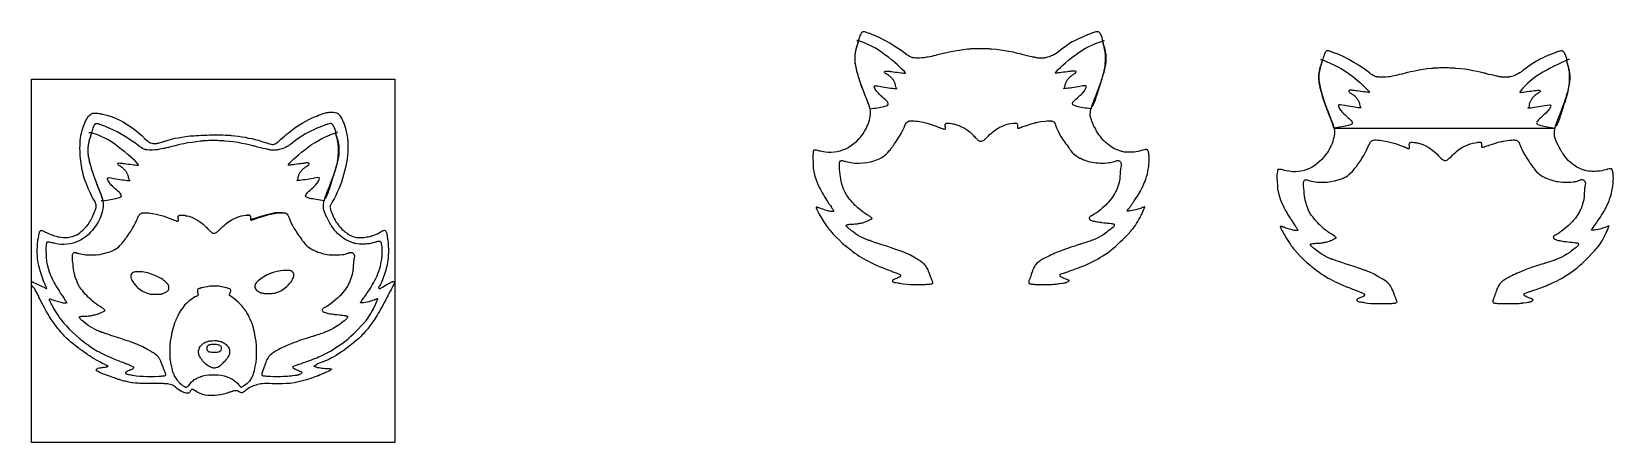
# Model space of a CAD drawing. Extents: x -102 to 19, y 4 to 421.
# Drawn here: x 2.16 to 19.31, y 3.89 to 8.34 of the extents above.
import ezdxf

# ---------------------------------------------------------------- set-up
doc = ezdxf.new("R2010")
doc.units = 0
doc.layers.get('0').update_dxf_attribs({"linetype": 'CONTINUOUS'})
doc.layers.add('PDF_Capa 1', color=7, linetype='CONTINUOUS')

msp = doc.modelspace()

# ---------------------------------------------------------------- linework, layer by layer
at = {"linetype": 'Continuous'}
for p, q in [((2.808, 7.247), (2.78, 7.247)), ((16.277, 7.297), (18.675, 7.297)), ((2.93, 6.508), (2.912, 6.508))]:
    msp.add_line(p, q, dxfattribs=at)
at = {"layer": 'PDF_Capa 1', "linetype": 'Continuous', "lineweight": 25}
for points in [[(11.246, 7.497), (11.248, 7.492), (11.248, 7.488), (11.25, 7.485), (11.25, 7.48), (11.25, 7.462), (11.25, 7.442), (11.246, 7.423), (11.243, 7.402), (11.238, 7.382), (11.231, 7.36), (11.225, 7.338), (11.215, 7.318), (11.205, 7.297), (11.193, 7.275), (11.181, 7.253), (11.166, 7.232), (11.151, 7.212), (11.136, 7.19), (11.133, 7.188), (11.131, 7.185), (11.125, 7.178), (11.113, 7.165), (11.09, 7.142), (11.063, 7.12), (11.036, 7.1), (11.01, 7.083), (10.981, 7.068), (10.951, 7.057), (10.921, 7.047), (10.89, 7.04), (10.858, 7.035), (10.826, 7.033), (10.793, 7.033), (10.76, 7.037), (10.726, 7.043), (10.71, 7.047), (10.705, 7.048), (10.703, 7.048), (10.701, 7.048), (10.693, 7.052), (10.678, 7.055), (10.666, 7.057), (10.656, 7.058), (10.648, 7.058), (10.643, 7.058), (10.638, 7.057), (10.636, 7.055), (10.636, 7.053), (10.635, 7.052), (10.633, 7.048), (10.633, 7.043), (10.631, 7.033), (10.63, 7.018), (10.628, 7.003), (10.628, 6.985), (10.628, 6.965), (10.63, 6.925), (10.631, 6.883), (10.633, 6.863), (10.635, 6.845), (10.638, 6.83), (10.64, 6.822), (10.64, 6.818), (10.641, 6.813), (10.651, 6.775), (10.663, 6.737), (10.678, 6.698), (10.696, 6.658), (10.706, 6.638), (10.718, 6.617), (10.73, 6.597), (10.743, 6.573), (10.756, 6.552), (10.771, 6.528), (10.775, 6.523), (10.776, 6.52), (10.78, 6.513), (10.788, 6.502), (10.803, 6.478), (10.818, 6.457), (10.825, 6.447), (10.83, 6.438), (10.835, 6.43), (10.84, 6.423), (10.845, 6.417), (10.848, 6.412), (10.85, 6.407), (10.851, 6.403), (10.853, 6.402), (10.853, 6.398), (10.851, 6.397), (10.848, 6.395), (10.841, 6.395), (10.835, 6.395), (10.825, 6.395), (10.815, 6.397), (10.803, 6.398), (10.791, 6.402), (10.765, 6.408), (10.736, 6.417), (10.723, 6.422), (10.72, 6.423), (10.718, 6.423), (10.715, 6.425), (10.705, 6.43), (10.693, 6.433), (10.685, 6.437), (10.676, 6.438), (10.67, 6.44), (10.665, 6.44), (10.663, 6.44), (10.663, 6.438), (10.663, 6.435), (10.665, 6.43), (10.67, 6.42), (10.675, 6.408), (10.681, 6.395), (10.69, 6.38), (10.698, 6.363), (10.708, 6.347), (10.73, 6.31), (10.751, 6.275), (10.763, 6.258), (10.773, 6.242), (10.783, 6.228), (10.795, 6.213), (10.806, 6.197), (10.82, 6.182), (10.85, 6.148), (10.881, 6.115), (10.916, 6.082), (10.951, 6.048), (10.99, 6.017), (10.998, 6.008), (11.003, 6.005), (11.006, 6.003), (11.01, 6), (11.035, 5.98), (11.06, 5.96), (11.085, 5.943), (11.108, 5.927), (11.131, 5.91), (11.181, 5.88), (11.206, 5.867), (11.231, 5.853), (11.258, 5.84), (11.286, 5.827), (11.316, 5.813), (11.348, 5.798), (11.381, 5.785), (11.416, 5.772), (11.431, 5.765), (11.446, 5.76), (11.461, 5.755), (11.475, 5.75), (11.486, 5.745), (11.496, 5.74), (11.506, 5.737), (11.516, 5.733), (11.533, 5.727), (11.545, 5.722), (11.556, 5.717), (11.563, 5.713), (11.57, 5.71), (11.573, 5.707), (11.576, 5.705), (11.578, 5.702), (11.578, 5.698), (11.578, 5.693), (11.575, 5.69), (11.571, 5.685), (11.565, 5.682), (11.558, 5.677), (11.546, 5.672), (11.535, 5.667), (11.52, 5.662), (11.513, 5.658), (11.508, 5.655), (11.498, 5.652), (11.493, 5.647), (11.491, 5.643), (11.491, 5.638), (11.493, 5.635), (11.496, 5.633), (11.496, 5.632), (11.5, 5.63), (11.506, 5.627), (11.513, 5.625), (11.521, 5.623), (11.533, 5.622), (11.548, 5.618), (11.558, 5.617), (11.563, 5.617), (11.571, 5.615), (11.608, 5.608), (11.646, 5.605), (11.683, 5.603), (11.723, 5.602), (11.763, 5.602), (11.806, 5.602), (11.851, 5.603), (11.865, 5.605), (11.876, 5.605), (11.886, 5.607), (11.895, 5.607), (11.903, 5.608), (11.908, 5.608), (11.915, 5.61), (11.918, 5.61), (11.925, 5.613), (11.928, 5.617), (11.93, 5.62), (11.93, 5.622), (11.93, 5.623), (11.928, 5.627), (11.925, 5.635), (11.921, 5.643), (11.92, 5.648), (11.916, 5.655), (11.915, 5.662), (11.911, 5.67), (11.903, 5.69), (11.9, 5.698), (11.898, 5.703), (11.898, 5.705), (11.896, 5.71), (11.89, 5.728), (11.883, 5.745), (11.878, 5.757), (11.873, 5.768), (11.861, 5.788), (11.856, 5.797), (11.848, 5.808), (11.84, 5.818), (11.83, 5.828), (11.818, 5.838), (11.805, 5.848), (11.788, 5.86), (11.778, 5.865), (11.768, 5.872), (11.723, 5.898), (11.68, 5.922), (11.635, 5.942), (11.613, 5.952), (11.601, 5.955), (11.6, 5.957), (11.596, 5.958), (11.591, 5.96), (11.583, 5.962), (11.575, 5.965), (11.565, 5.97), (11.551, 5.973), (11.538, 5.978), (11.525, 5.983), (11.51, 5.988), (11.476, 6), (11.44, 6.012), (11.366, 6.035), (11.331, 6.047), (11.298, 6.058), (11.283, 6.063), (11.27, 6.068), (11.256, 6.073), (11.245, 6.077), (11.235, 6.08), (11.226, 6.083), (11.22, 6.085), (11.215, 6.087), (11.213, 6.088), (11.21, 6.088), (11.203, 6.092), (11.19, 6.097), (11.163, 6.11), (11.138, 6.123), (11.113, 6.138), (11.086, 6.155), (11.061, 6.175), (11.048, 6.185), (11.033, 6.197), (11.026, 6.203), (11.023, 6.205), (11.021, 6.207), (11.016, 6.21), (11.01, 6.217), (11.003, 6.223), (10.998, 6.228), (10.995, 6.233), (10.991, 6.237), (10.991, 6.24), (10.991, 6.243), (10.993, 6.247), (10.998, 6.25), (11.005, 6.252), (11.016, 6.253), (11.023, 6.255), (11.031, 6.255), (11.04, 6.255), (11.048, 6.257), (11.07, 6.257), (11.085, 6.258), (11.096, 6.258), (11.106, 6.26), (11.113, 6.26), (11.12, 6.262), (11.125, 6.262), (11.128, 6.263), (11.131, 6.265), (11.143, 6.268), (11.148, 6.268), (11.15, 6.268), (11.153, 6.268), (11.161, 6.27), (11.171, 6.272), (11.183, 6.277), (11.196, 6.28), (11.21, 6.287), (11.223, 6.292), (11.231, 6.295), (11.235, 6.297), (11.236, 6.298), (11.251, 6.305), (11.256, 6.308), (11.261, 6.312), (11.266, 6.313), (11.268, 6.315), (11.27, 6.317), (11.268, 6.32), (11.265, 6.323), (11.26, 6.328), (11.255, 6.333), (11.248, 6.338), (11.235, 6.347), (11.233, 6.348), (11.231, 6.348), (11.226, 6.352), (11.216, 6.358), (11.195, 6.37), (11.175, 6.385), (11.155, 6.4), (11.136, 6.415), (11.116, 6.433), (11.096, 6.452), (11.091, 6.457), (11.088, 6.46), (11.085, 6.462), (11.07, 6.48), (11.053, 6.495), (11.04, 6.512), (11.026, 6.528), (11.015, 6.543), (11.003, 6.558), (10.993, 6.573), (10.975, 6.605), (10.961, 6.637), (10.948, 6.672), (10.943, 6.688), (10.941, 6.697), (10.94, 6.702), (10.935, 6.723), (10.93, 6.747), (10.926, 6.77), (10.923, 6.795), (10.921, 6.822), (10.918, 6.85), (10.916, 6.88), (10.916, 6.895), (10.916, 6.907), (10.916, 6.917), (10.918, 6.923), (10.92, 6.93), (10.921, 6.933), (10.928, 6.942), (10.933, 6.943), (10.936, 6.945), (10.941, 6.945), (10.948, 6.945), (10.956, 6.943), (10.966, 6.94), (10.973, 6.938), (10.983, 6.935), (11.005, 6.93), (11.023, 6.927), (11.043, 6.923), (11.061, 6.92), (11.081, 6.918), (11.103, 6.918), (11.115, 6.918), (11.12, 6.918), (11.13, 6.918), (11.171, 6.92), (11.213, 6.925), (11.253, 6.933), (11.293, 6.943), (11.311, 6.95), (11.33, 6.957), (11.346, 6.963), (11.361, 6.972), (11.376, 6.978), (11.391, 6.988), (11.403, 6.997), (11.416, 7.007), (11.428, 7.02), (11.441, 7.033), (11.456, 7.05), (11.465, 7.06), (11.473, 7.07), (11.481, 7.082), (11.491, 7.093), (11.495, 7.1), (11.501, 7.108), (11.511, 7.123), (11.531, 7.152), (11.551, 7.182), (11.568, 7.21), (11.585, 7.238), (11.6, 7.268), (11.613, 7.298), (11.62, 7.313), (11.621, 7.317), (11.623, 7.318), (11.625, 7.323), (11.63, 7.333), (11.633, 7.342), (11.638, 7.348), (11.641, 7.355), (11.646, 7.36), (11.651, 7.363), (11.66, 7.37), (11.671, 7.375), (11.686, 7.377), (11.695, 7.377), (11.698, 7.377), (11.7, 7.377), (11.701, 7.377), (11.706, 7.377), (11.725, 7.375), (11.743, 7.373), (11.763, 7.372), (11.783, 7.368), (11.823, 7.362), (11.866, 7.35), (11.911, 7.338), (11.955, 7.322), (12, 7.305), (12.003, 7.303), (12.005, 7.303), (12.006, 7.302), (12.011, 7.3), (12.02, 7.297), (12.033, 7.292), (12.04, 7.288), (12.045, 7.287), (12.048, 7.285), (12.05, 7.285), (12.053, 7.285), (12.058, 7.285), (12.061, 7.285), (12.063, 7.288), (12.065, 7.293), (12.065, 7.3), (12.065, 7.31), (12.063, 7.315), (12.063, 7.318), (12.061, 7.327), (12.061, 7.333), (12.063, 7.338), (12.065, 7.342), (12.068, 7.345), (12.071, 7.348), (12.076, 7.35), (12.081, 7.352), (12.09, 7.352), (12.098, 7.352), (12.11, 7.35), (12.133, 7.348), (12.145, 7.345), (12.146, 7.345), (12.15, 7.345), (12.16, 7.342), (12.176, 7.338), (12.21, 7.327), (12.241, 7.312), (12.273, 7.295), (12.305, 7.275), (12.333, 7.252), (12.36, 7.227), (12.366, 7.22), (12.368, 7.217), (12.371, 7.215), (12.38, 7.205), (12.388, 7.197), (12.395, 7.19), (12.401, 7.183), (12.408, 7.177), (12.413, 7.172), (12.418, 7.168), (12.428, 7.162), (12.436, 7.157), (12.443, 7.155), (12.451, 7.155), (12.46, 7.155), (12.468, 7.158), (12.476, 7.163), (12.488, 7.172), (12.493, 7.177), (12.5, 7.182), (12.506, 7.188), (12.515, 7.195), (12.531, 7.212), (12.545, 7.227), (12.56, 7.238), (12.573, 7.25), (12.598, 7.272), (12.626, 7.29), (12.628, 7.292), (12.631, 7.292), (12.636, 7.297), (12.648, 7.303), (12.673, 7.315), (12.698, 7.325), (12.723, 7.335), (12.75, 7.342), (12.775, 7.347), (12.8, 7.35), (12.806, 7.352), (12.81, 7.352), (12.811, 7.352), (12.816, 7.352), (12.823, 7.352), (12.828, 7.352), (12.833, 7.352), (12.835, 7.352), (12.84, 7.348), (12.843, 7.343), (12.845, 7.34), (12.846, 7.335), (12.846, 7.33), (12.845, 7.325), (12.845, 7.312), (12.846, 7.307), (12.846, 7.302), (12.848, 7.298), (12.851, 7.298), (12.855, 7.297), (12.86, 7.297), (12.865, 7.298), (12.873, 7.302), (12.876, 7.303), (12.878, 7.303), (12.88, 7.303), (12.883, 7.305), (12.895, 7.31), (12.906, 7.315), (12.92, 7.318), (12.935, 7.323), (12.965, 7.333), (12.996, 7.343), (13.026, 7.352), (13.041, 7.357), (13.056, 7.36), (13.068, 7.362), (13.08, 7.365), (13.101, 7.368), (13.148, 7.373), (13.17, 7.375), (13.19, 7.377), (13.198, 7.377), (13.206, 7.375), (13.215, 7.375), (13.22, 7.373), (13.223, 7.373), (13.225, 7.373), (13.226, 7.372), (13.233, 7.37), (13.238, 7.365), (13.243, 7.362), (13.251, 7.35), (13.255, 7.345), (13.255, 7.342), (13.255, 7.34), (13.256, 7.338), (13.258, 7.335), (13.26, 7.328), (13.271, 7.3), (13.285, 7.27), (13.3, 7.238), (13.316, 7.208), (13.336, 7.178), (13.356, 7.147), (13.366, 7.132), (13.373, 7.125), (13.373, 7.122), (13.375, 7.122), (13.38, 7.115), (13.391, 7.1), (13.403, 7.083), (13.408, 7.077), (13.413, 7.07), (13.413, 7.068), (13.415, 7.068), (13.416, 7.065), (13.42, 7.06), (13.426, 7.05), (13.441, 7.033), (13.455, 7.02), (13.47, 7.007), (13.486, 6.995), (13.503, 6.983), (13.523, 6.973), (13.528, 6.972), (13.53, 6.97), (13.531, 6.97), (13.536, 6.967), (13.556, 6.958), (13.575, 6.95), (13.596, 6.943), (13.616, 6.937), (13.636, 6.932), (13.658, 6.928), (13.678, 6.925), (13.7, 6.922), (13.723, 6.92), (13.745, 6.918), (13.768, 6.918), (13.791, 6.918), (13.815, 6.92), (13.84, 6.923), (13.843, 6.923), (13.845, 6.923), (13.846, 6.923), (13.848, 6.923), (13.856, 6.925), (13.871, 6.927), (13.883, 6.93), (13.896, 6.937), (13.908, 6.94), (13.918, 6.943), (13.925, 6.947), (13.928, 6.947), (13.931, 6.947), (13.935, 6.947), (13.941, 6.947), (13.948, 6.943), (13.955, 6.94), (13.96, 6.933), (13.965, 6.928), (13.968, 6.922), (13.97, 6.918), (13.97, 6.915), (13.971, 6.912), (13.971, 6.902), (13.971, 6.897), (13.97, 6.89), (13.966, 6.873), (13.965, 6.86), (13.963, 6.852), (13.963, 6.842), (13.961, 6.832), (13.961, 6.82), (13.96, 6.808), (13.96, 6.797), (13.958, 6.777), (13.958, 6.767), (13.956, 6.757), (13.956, 6.748), (13.955, 6.743), (13.955, 6.742), (13.955, 6.738), (13.953, 6.728), (13.948, 6.707), (13.941, 6.685), (13.935, 6.663), (13.928, 6.643), (13.92, 6.623), (13.91, 6.605), (13.9, 6.585), (13.888, 6.567), (13.876, 6.548), (13.863, 6.53), (13.848, 6.512), (13.833, 6.493), (13.816, 6.477), (13.808, 6.467), (13.803, 6.463), (13.801, 6.462), (13.8, 6.46), (13.79, 6.45), (13.768, 6.432), (13.746, 6.413), (13.725, 6.395), (13.703, 6.38), (13.683, 6.367), (13.675, 6.36), (13.665, 6.355), (13.658, 6.352), (13.655, 6.35), (13.651, 6.348), (13.643, 6.345), (13.638, 6.34), (13.633, 6.338), (13.63, 6.335), (13.626, 6.332), (13.625, 6.325), (13.623, 6.32), (13.625, 6.315), (13.626, 6.312), (13.63, 6.307), (13.635, 6.303), (13.64, 6.3), (13.648, 6.297), (13.656, 6.293), (13.666, 6.29), (13.68, 6.288), (13.693, 6.285), (13.706, 6.282), (13.723, 6.28), (13.741, 6.277), (13.746, 6.277), (13.748, 6.277), (13.75, 6.277), (13.753, 6.277), (13.758, 6.275), (13.783, 6.272), (13.806, 6.27), (13.818, 6.268), (13.83, 6.267), (13.846, 6.265), (13.863, 6.262), (13.871, 6.262), (13.876, 6.26), (13.881, 6.26), (13.885, 6.258), (13.89, 6.258), (13.891, 6.257), (13.895, 6.255), (13.896, 6.25), (13.896, 6.247), (13.896, 6.242), (13.895, 6.237), (13.891, 6.232), (13.886, 6.225), (13.88, 6.218), (13.871, 6.212), (13.86, 6.202), (13.856, 6.2), (13.848, 6.193), (13.831, 6.182), (13.816, 6.17), (13.801, 6.158), (13.771, 6.138), (13.743, 6.122), (13.716, 6.107), (13.69, 6.095), (13.663, 6.083), (13.648, 6.078), (13.643, 6.077), (13.64, 6.075), (13.633, 6.072), (13.62, 6.068), (13.605, 6.063), (13.586, 6.057), (13.55, 6.045), (13.54, 6.042), (13.535, 6.04), (13.533, 6.04), (13.528, 6.038), (13.518, 6.035), (13.501, 6.03), (13.485, 6.025), (13.468, 6.018), (13.453, 6.015), (13.425, 6.005), (13.4, 5.997), (13.378, 5.99), (13.356, 5.982), (13.338, 5.975), (13.32, 5.968), (13.286, 5.955), (13.251, 5.94), (13.233, 5.932), (13.213, 5.923), (13.193, 5.913), (13.173, 5.903), (13.155, 5.895), (13.14, 5.887), (13.125, 5.88), (13.113, 5.872), (13.101, 5.865), (13.091, 5.858), (13.081, 5.852), (13.073, 5.845), (13.058, 5.832), (13.045, 5.817), (13.043, 5.813), (13.04, 5.81), (13.036, 5.805), (13.025, 5.787), (13.02, 5.775), (13.013, 5.762), (13.011, 5.753), (13.008, 5.745), (13.005, 5.735), (13, 5.725), (12.996, 5.713), (12.995, 5.71), (12.995, 5.707), (12.99, 5.695), (12.986, 5.683), (12.983, 5.673), (12.98, 5.665), (12.976, 5.657), (12.975, 5.652), (12.973, 5.648), (12.971, 5.643), (12.968, 5.632), (12.968, 5.628), (12.968, 5.623), (12.968, 5.617), (12.973, 5.613), (12.976, 5.612), (12.98, 5.61), (12.986, 5.608), (12.991, 5.608), (13, 5.607), (13.008, 5.607), (13.018, 5.605), (13.03, 5.605), (13.036, 5.603), (13.043, 5.603), (13.061, 5.603), (13.096, 5.602), (13.17, 5.602), (13.205, 5.603), (13.221, 5.603), (13.236, 5.605), (13.251, 5.605), (13.265, 5.607), (13.276, 5.608), (13.278, 5.608), (13.28, 5.608), (13.285, 5.608), (13.29, 5.61), (13.303, 5.612), (13.331, 5.615), (13.346, 5.617), (13.358, 5.618), (13.365, 5.62), (13.368, 5.622), (13.375, 5.623), (13.381, 5.627), (13.395, 5.633), (13.4, 5.638), (13.405, 5.642), (13.406, 5.643), (13.406, 5.645), (13.403, 5.647), (13.398, 5.65), (13.39, 5.653), (13.388, 5.653), (13.386, 5.655), (13.381, 5.657), (13.365, 5.663), (13.351, 5.668), (13.34, 5.673), (13.33, 5.678), (13.323, 5.682), (13.318, 5.685), (13.315, 5.688), (13.31, 5.692), (13.308, 5.695), (13.306, 5.7), (13.308, 5.703), (13.308, 5.705), (13.308, 5.71), (13.308, 5.712), (13.313, 5.713), (13.321, 5.717), (13.358, 5.73), (13.366, 5.732), (13.371, 5.733), (13.373, 5.735), (13.375, 5.735), (13.391, 5.74), (13.421, 5.752), (13.448, 5.76), (13.475, 5.77), (13.5, 5.778), (13.523, 5.788), (13.545, 5.797), (13.565, 5.805), (13.585, 5.813), (13.621, 5.83), (13.656, 5.847), (13.691, 5.865), (13.72, 5.88), (13.746, 5.897), (13.773, 5.913), (13.801, 5.932), (13.828, 5.95), (13.855, 5.97), (13.881, 5.992), (13.908, 6.015), (13.935, 6.038), (13.961, 6.063), (13.99, 6.09), (14.018, 6.118), (14.045, 6.148), (14.075, 6.18), (14.088, 6.195), (14.093, 6.2), (14.1, 6.208), (14.113, 6.225), (14.126, 6.243), (14.138, 6.262), (14.151, 6.283), (14.163, 6.305), (14.176, 6.328), (14.181, 6.34), (14.185, 6.347), (14.188, 6.355), (14.193, 6.363), (14.201, 6.382), (14.21, 6.4), (14.216, 6.418), (14.22, 6.425), (14.223, 6.432), (14.225, 6.438), (14.226, 6.442), (14.228, 6.445), (14.225, 6.443), (14.218, 6.442), (14.211, 6.438), (14.21, 6.438), (14.206, 6.437), (14.201, 6.435), (14.191, 6.43), (14.17, 6.423), (14.15, 6.417), (14.13, 6.41), (14.11, 6.407), (14.09, 6.403), (14.071, 6.4), (14.066, 6.4), (14.065, 6.4), (14.063, 6.4), (14.06, 6.4), (14.05, 6.398), (14.045, 6.398), (14.041, 6.398), (14.038, 6.398), (14.036, 6.398), (14.036, 6.4), (14.038, 6.402), (14.041, 6.408), (14.048, 6.417), (14.055, 6.427), (14.063, 6.438), (14.073, 6.452), (14.078, 6.458), (14.08, 6.462), (14.08, 6.463), (14.081, 6.465), (14.085, 6.468), (14.095, 6.482), (14.103, 6.495), (14.111, 6.508), (14.12, 6.52), (14.135, 6.54), (14.146, 6.56), (14.17, 6.597), (14.18, 6.615), (14.18, 6.617), (14.181, 6.617), (14.181, 6.618), (14.185, 6.625), (14.191, 6.638), (14.205, 6.665), (14.218, 6.692), (14.228, 6.718), (14.238, 6.745), (14.246, 6.772), (14.255, 6.798), (14.26, 6.827), (14.265, 6.853), (14.27, 6.88), (14.271, 6.907), (14.273, 6.932), (14.275, 6.958), (14.273, 6.985), (14.273, 6.998), (14.271, 7.002), (14.271, 7.003), (14.271, 7.005), (14.271, 7.012), (14.27, 7.023), (14.268, 7.033), (14.266, 7.042), (14.265, 7.048), (14.261, 7.053), (14.26, 7.058), (14.256, 7.062), (14.253, 7.063), (14.25, 7.065), (14.243, 7.065), (14.236, 7.065), (14.228, 7.063), (14.21, 7.06), (14.206, 7.058), (14.201, 7.057), (14.191, 7.053), (14.171, 7.048), (14.151, 7.043), (14.131, 7.04), (14.111, 7.038), (14.091, 7.037), (14.071, 7.035), (14.061, 7.035), (14.055, 7.035), (14.04, 7.035), (14.028, 7.037), (14.005, 7.038), (13.98, 7.043), (13.973, 7.045), (13.971, 7.047), (13.968, 7.047), (13.958, 7.05), (13.938, 7.057), (13.918, 7.065), (13.898, 7.073), (13.88, 7.083), (13.861, 7.095), (13.843, 7.108), (13.825, 7.122), (13.808, 7.137), (13.79, 7.152), (13.775, 7.168), (13.758, 7.187), (13.745, 7.205), (13.73, 7.225), (13.723, 7.235), (13.72, 7.24), (13.718, 7.243), (13.716, 7.243), (13.711, 7.253), (13.705, 7.265), (13.691, 7.292), (13.676, 7.32), (13.663, 7.347), (13.653, 7.373), (13.648, 7.387), (13.645, 7.397), (13.641, 7.407), (13.638, 7.415), (13.638, 7.418), (13.638, 7.42), (13.636, 7.425), (13.636, 7.437), (13.636, 7.448), (13.638, 7.475), (13.64, 7.488), (13.641, 7.498), (13.643, 7.503), (13.643, 7.507), (13.645, 7.512), (13.648, 7.52), (13.653, 7.527), (13.655, 7.53), (13.656, 7.532), (13.658, 7.533), (13.665, 7.542), (13.67, 7.552), (13.676, 7.567), (13.68, 7.573), (13.683, 7.583), (13.688, 7.593), (13.691, 7.603), (13.696, 7.617), (13.7, 7.63), (13.705, 7.645), (13.708, 7.653), (13.71, 7.657), (13.71, 7.658), (13.71, 7.66), (13.711, 7.662), (13.716, 7.682), (13.723, 7.7), (13.728, 7.717), (13.733, 7.733), (13.738, 7.748), (13.743, 7.763), (13.746, 7.777), (13.751, 7.788), (13.758, 7.812), (13.765, 7.83), (13.77, 7.847), (13.773, 7.862), (13.776, 7.873), (13.78, 7.885), (13.785, 7.905), (13.788, 7.925), (13.79, 7.937), (13.793, 7.948), (13.796, 7.973), (13.798, 7.998), (13.8, 8.025), (13.8, 8.05), (13.8, 8.075), (13.8, 8.098), (13.798, 8.108), (13.798, 8.113), (13.796, 8.127), (13.793, 8.14), (13.788, 8.168), (13.785, 8.18), (13.781, 8.193), (13.78, 8.198), (13.78, 8.2), (13.78, 8.202), (13.778, 8.207), (13.775, 8.218), (13.773, 8.23), (13.771, 8.242), (13.77, 8.26), (13.763, 8.28), (13.76, 8.29), (13.755, 8.3), (13.75, 8.312), (13.748, 8.315), (13.746, 8.317), (13.745, 8.32), (13.743, 8.325), (13.74, 8.328), (13.735, 8.333), (13.73, 8.337), (13.728, 8.338), (13.725, 8.34), (13.72, 8.342), (13.713, 8.343), (13.705, 8.343), (13.695, 8.34), (13.685, 8.337), (13.676, 8.335), (13.67, 8.333), (13.661, 8.33), (13.656, 8.328), (13.655, 8.327), (13.651, 8.327), (13.645, 8.323), (13.615, 8.312), (13.586, 8.3), (13.558, 8.288), (13.533, 8.277), (13.508, 8.265), (13.485, 8.255), (13.463, 8.243), (13.441, 8.232), (13.401, 8.207), (13.363, 8.18), (13.325, 8.153), (13.323, 8.15), (13.321, 8.15), (13.318, 8.148), (13.315, 8.145), (13.298, 8.132), (13.283, 8.12), (13.276, 8.115), (13.27, 8.112), (13.268, 8.11), (13.266, 8.108), (13.258, 8.103), (13.241, 8.093), (13.225, 8.085), (13.206, 8.077), (13.19, 8.07), (13.173, 8.065), (13.156, 8.062), (13.15, 8.06), (13.146, 8.058), (13.143, 8.058), (13.133, 8.057), (13.12, 8.057), (13.093, 8.057), (13.08, 8.057), (13.068, 8.057), (13.058, 8.058), (13.051, 8.06), (13.045, 8.062), (13.036, 8.063), (13.028, 8.065), (13.018, 8.067), (13.006, 8.07), (12.981, 8.075), (12.953, 8.082), (12.923, 8.088), (12.893, 8.097), (12.89, 8.098), (12.883, 8.1), (12.87, 8.102), (12.845, 8.108), (12.798, 8.12), (12.753, 8.128), (12.708, 8.137), (12.663, 8.143), (12.618, 8.148), (12.568, 8.153), (12.556, 8.155), (12.55, 8.155), (12.546, 8.155), (12.535, 8.157), (12.52, 8.157), (12.505, 8.157), (12.488, 8.158), (12.47, 8.158), (12.395, 8.158), (12.378, 8.157), (12.361, 8.157), (12.346, 8.157), (12.333, 8.155), (12.321, 8.155), (12.32, 8.153), (12.316, 8.153), (12.315, 8.153), (12.303, 8.152), (12.258, 8.147), (12.213, 8.14), (12.168, 8.133), (12.123, 8.123), (12.076, 8.115), (12.028, 8.103), (11.98, 8.092), (11.956, 8.085), (11.935, 8.08), (11.915, 8.075), (11.898, 8.072), (11.88, 8.068), (11.865, 8.065), (11.85, 8.063), (11.836, 8.06), (11.81, 8.058), (11.785, 8.057), (11.76, 8.057), (11.756, 8.057), (11.755, 8.057), (11.751, 8.057), (11.746, 8.057), (11.73, 8.058), (11.723, 8.058), (11.716, 8.06), (11.711, 8.06), (11.708, 8.06), (11.705, 8.062), (11.701, 8.062), (11.693, 8.065), (11.676, 8.073), (11.66, 8.083), (11.651, 8.088), (11.648, 8.092), (11.646, 8.092), (11.645, 8.093), (11.643, 8.095), (11.63, 8.105), (11.601, 8.127), (11.573, 8.147), (11.545, 8.165), (11.518, 8.183), (11.463, 8.217), (11.408, 8.248), (11.353, 8.277), (11.296, 8.302), (11.268, 8.313), (11.253, 8.318), (11.246, 8.322), (11.243, 8.323), (11.241, 8.323), (11.24, 8.323), (11.228, 8.328), (11.218, 8.332), (11.208, 8.335), (11.2, 8.338), (11.193, 8.34), (11.186, 8.342), (11.181, 8.342), (11.176, 8.342), (11.17, 8.342), (11.163, 8.338), (11.158, 8.333), (11.153, 8.328), (11.148, 8.32), (11.143, 8.31), (11.138, 8.297), (11.133, 8.283), (11.128, 8.268), (11.125, 8.253), (11.121, 8.245), (11.121, 8.24), (11.111, 8.208), (11.11, 8.2), (11.108, 8.195), (11.106, 8.192), (11.105, 8.185), (11.096, 8.162), (11.091, 8.137), (11.086, 8.112), (11.083, 8.085), (11.083, 8.057), (11.083, 8.03), (11.085, 8.002), (11.088, 7.985), (11.091, 7.97), (11.095, 7.953), (11.098, 7.935), (11.101, 7.925), (11.103, 7.915), (11.106, 7.902), (11.111, 7.89), (11.115, 7.875), (11.12, 7.858), (11.121, 7.85), (11.123, 7.843), (11.128, 7.832), (11.131, 7.818), (11.136, 7.805), (11.146, 7.775), (11.17, 7.713), (11.181, 7.682), (11.191, 7.653), (11.213, 7.603), (11.221, 7.578), (11.231, 7.553), (11.238, 7.532), (11.241, 7.522), (11.243, 7.513), (11.245, 7.505)], [(18.677, 7.304), (18.68, 7.312), (18.685, 7.319), (18.687, 7.322), (18.689, 7.324), (18.69, 7.325), (18.697, 7.334), (18.702, 7.344), (18.709, 7.359), (18.712, 7.365), (18.715, 7.375), (18.72, 7.385), (18.724, 7.395), (18.729, 7.409), (18.732, 7.422), (18.737, 7.437), (18.74, 7.445), (18.742, 7.449), (18.742, 7.45), (18.742, 7.452), (18.744, 7.454), (18.749, 7.474), (18.755, 7.492), (18.76, 7.509), (18.765, 7.525), (18.77, 7.54), (18.775, 7.555), (18.779, 7.569), (18.784, 7.58), (18.79, 7.604), (18.797, 7.622), (18.802, 7.639), (18.805, 7.654), (18.809, 7.665), (18.812, 7.677), (18.817, 7.697), (18.82, 7.717), (18.822, 7.729), (18.825, 7.74), (18.829, 7.765), (18.83, 7.79), (18.832, 7.817), (18.832, 7.842), (18.832, 7.867), (18.832, 7.89), (18.83, 7.9), (18.83, 7.905), (18.829, 7.919), (18.825, 7.932), (18.82, 7.96), (18.817, 7.972), (18.814, 7.985), (18.812, 7.99), (18.812, 7.992), (18.812, 7.994), (18.81, 7.999), (18.807, 8.01), (18.805, 8.022), (18.804, 8.034), (18.802, 8.052), (18.795, 8.072), (18.792, 8.082), (18.787, 8.092), (18.782, 8.104), (18.78, 8.107), (18.779, 8.109), (18.777, 8.112), (18.775, 8.117), (18.772, 8.12), (18.767, 8.125), (18.762, 8.129), (18.76, 8.13), (18.757, 8.132), (18.752, 8.134), (18.745, 8.135), (18.737, 8.135), (18.727, 8.132), (18.717, 8.129), (18.709, 8.127), (18.702, 8.125), (18.694, 8.122), (18.689, 8.12), (18.687, 8.119), (18.684, 8.119), (18.677, 8.115), (18.647, 8.104), (18.619, 8.092), (18.59, 8.08), (18.565, 8.069), (18.54, 8.057), (18.517, 8.047), (18.495, 8.035), (18.474, 8.024), (18.434, 7.999), (18.395, 7.972), (18.357, 7.945), (18.355, 7.942), (18.354, 7.942), (18.35, 7.94), (18.347, 7.937), (18.33, 7.924), (18.315, 7.912), (18.309, 7.907), (18.302, 7.904), (18.3, 7.902), (18.299, 7.9), (18.29, 7.895), (18.274, 7.885), (18.257, 7.877), (18.239, 7.869), (18.222, 7.862), (18.205, 7.857), (18.189, 7.854), (18.182, 7.852), (18.179, 7.85), (18.175, 7.85), (18.165, 7.849), (18.152, 7.849), (18.125, 7.849), (18.112, 7.849), (18.1, 7.849), (18.09, 7.85), (18.084, 7.852), (18.077, 7.854), (18.069, 7.855), (18.06, 7.857), (18.05, 7.859), (18.039, 7.862), (18.014, 7.867), (17.985, 7.874), (17.955, 7.88), (17.925, 7.889), (17.922, 7.89), (17.915, 7.892), (17.902, 7.894), (17.877, 7.9), (17.83, 7.912), (17.785, 7.92), (17.74, 7.929), (17.695, 7.935), (17.65, 7.94), (17.6, 7.945), (17.589, 7.947), (17.582, 7.947), (17.579, 7.947), (17.567, 7.949), (17.552, 7.949), (17.537, 7.949), (17.52, 7.95), (17.502, 7.95), (17.427, 7.95), (17.41, 7.949), (17.394, 7.949), (17.379, 7.949), (17.365, 7.947), (17.354, 7.947), (17.352, 7.945), (17.349, 7.945), (17.347, 7.945), (17.335, 7.944), (17.29, 7.939), (17.245, 7.932), (17.2, 7.925), (17.155, 7.915), (17.109, 7.907), (17.06, 7.895), (17.012, 7.884), (16.989, 7.877), (16.967, 7.872), (16.947, 7.867), (16.93, 7.864), (16.912, 7.86), (16.897, 7.857), (16.882, 7.855), (16.869, 7.852), (16.842, 7.85), (16.817, 7.849), (16.792, 7.849), (16.789, 7.849), (16.787, 7.849), (16.784, 7.849), (16.779, 7.849), (16.762, 7.85), (16.755, 7.85), (16.749, 7.852), (16.744, 7.852), (16.74, 7.852), (16.737, 7.854), (16.734, 7.854), (16.725, 7.857), (16.709, 7.865), (16.692, 7.875), (16.684, 7.88), (16.68, 7.884), (16.679, 7.884), (16.677, 7.885), (16.675, 7.887), (16.662, 7.897), (16.634, 7.919), (16.605, 7.939), (16.577, 7.957), (16.55, 7.975), (16.495, 8.009), (16.44, 8.04), (16.385, 8.069), (16.329, 8.094), (16.3, 8.105), (16.285, 8.11), (16.279, 8.114), (16.275, 8.115), (16.274, 8.115), (16.272, 8.115), (16.26, 8.12), (16.25, 8.124), (16.24, 8.127), (16.232, 8.13), (16.225, 8.132), (16.219, 8.134), (16.214, 8.134), (16.209, 8.134), (16.202, 8.134), (16.195, 8.13), (16.19, 8.125), (16.185, 8.12), (16.18, 8.112), (16.175, 8.102), (16.17, 8.089), (16.165, 8.075), (16.16, 8.06), (16.157, 8.045), (16.154, 8.037), (16.154, 8.032), (16.144, 8), (16.142, 7.992), (16.14, 7.987), (16.139, 7.984), (16.137, 7.977), (16.129, 7.954), (16.124, 7.929), (16.119, 7.904), (16.115, 7.877), (16.115, 7.849), (16.115, 7.822), (16.117, 7.794), (16.12, 7.777), (16.124, 7.762), (16.127, 7.745), (16.13, 7.727), (16.134, 7.717), (16.135, 7.707), (16.139, 7.694), (16.144, 7.682), (16.147, 7.667), (16.152, 7.65), (16.154, 7.642), (16.155, 7.635), (16.16, 7.624), (16.164, 7.61), (16.169, 7.597), (16.179, 7.567), (16.202, 7.505), (16.214, 7.474), (16.224, 7.445), (16.245, 7.395), (16.254, 7.37), (16.264, 7.345), (16.27, 7.324), (16.274, 7.314), (16.275, 7.305), (16.276, 7.302)], [(16.277, 7.297), (16.279, 7.289), (16.28, 7.284), (16.28, 7.28), (16.282, 7.277), (16.282, 7.272), (16.282, 7.254), (16.282, 7.234), (16.279, 7.215), (16.275, 7.194), (16.27, 7.174), (16.264, 7.152), (16.257, 7.13), (16.247, 7.11), (16.237, 7.089), (16.225, 7.067), (16.214, 7.045), (16.199, 7.024), (16.184, 7.004), (16.169, 6.982), (16.165, 6.98), (16.164, 6.977), (16.157, 6.97), (16.145, 6.957), (16.122, 6.934), (16.095, 6.912), (16.069, 6.892), (16.042, 6.875), (16.014, 6.86), (15.984, 6.849), (15.954, 6.839), (15.922, 6.832), (15.89, 6.827), (15.859, 6.825), (15.825, 6.825), (15.792, 6.829), (15.759, 6.835), (15.742, 6.839), (15.737, 6.84), (15.735, 6.84), (15.734, 6.84), (15.725, 6.844), (15.71, 6.847), (15.699, 6.849), (15.689, 6.85), (15.68, 6.85), (15.675, 6.85), (15.67, 6.849), (15.669, 6.847), (15.669, 6.845), (15.667, 6.844), (15.665, 6.84), (15.665, 6.835), (15.664, 6.825), (15.662, 6.81), (15.66, 6.795), (15.66, 6.777), (15.66, 6.757), (15.662, 6.717), (15.664, 6.675), (15.665, 6.655), (15.667, 6.637), (15.67, 6.622), (15.672, 6.614), (15.672, 6.61), (15.674, 6.605), (15.684, 6.567), (15.695, 6.529), (15.71, 6.49), (15.729, 6.45), (15.739, 6.43), (15.75, 6.409), (15.762, 6.389), (15.775, 6.365), (15.789, 6.344), (15.804, 6.32), (15.807, 6.315), (15.809, 6.312), (15.812, 6.305), (15.82, 6.294), (15.835, 6.27), (15.85, 6.249), (15.857, 6.239), (15.862, 6.23), (15.867, 6.222), (15.872, 6.215), (15.877, 6.209), (15.88, 6.204), (15.882, 6.199), (15.884, 6.195), (15.885, 6.194), (15.885, 6.19), (15.884, 6.189), (15.88, 6.187), (15.874, 6.187), (15.867, 6.187), (15.857, 6.187), (15.847, 6.189), (15.835, 6.19), (15.824, 6.194), (15.797, 6.2), (15.769, 6.209), (15.755, 6.214), (15.752, 6.215), (15.75, 6.215), (15.747, 6.217), (15.737, 6.222), (15.725, 6.225), (15.717, 6.229), (15.709, 6.23), (15.702, 6.232), (15.697, 6.232), (15.695, 6.232), (15.695, 6.23), (15.695, 6.227), (15.697, 6.222), (15.702, 6.212), (15.707, 6.2), (15.714, 6.187), (15.722, 6.172), (15.73, 6.155), (15.74, 6.139), (15.762, 6.102), (15.784, 6.067), (15.795, 6.05), (15.805, 6.034), (15.815, 6.02), (15.827, 6.005), (15.839, 5.989), (15.852, 5.974), (15.882, 5.94), (15.914, 5.907), (15.949, 5.874), (15.984, 5.84), (16.022, 5.809), (16.03, 5.8), (16.035, 5.797), (16.039, 5.795), (16.042, 5.792), (16.067, 5.772), (16.092, 5.752), (16.117, 5.735), (16.14, 5.719), (16.164, 5.702), (16.214, 5.672), (16.239, 5.659), (16.264, 5.645), (16.29, 5.632), (16.319, 5.619), (16.349, 5.605), (16.38, 5.59), (16.414, 5.577), (16.449, 5.564), (16.464, 5.557), (16.479, 5.552), (16.494, 5.547), (16.507, 5.542), (16.519, 5.537), (16.529, 5.532), (16.539, 5.529), (16.549, 5.525), (16.565, 5.519), (16.577, 5.514), (16.589, 5.509), (16.595, 5.505), (16.602, 5.502), (16.605, 5.499), (16.609, 5.497), (16.61, 5.494), (16.61, 5.49), (16.61, 5.485), (16.607, 5.482), (16.604, 5.477), (16.597, 5.474), (16.59, 5.469), (16.579, 5.464), (16.567, 5.459), (16.552, 5.454), (16.545, 5.45), (16.54, 5.447), (16.53, 5.444), (16.525, 5.439), (16.524, 5.435), (16.524, 5.43), (16.525, 5.427), (16.529, 5.425), (16.529, 5.424), (16.532, 5.422), (16.539, 5.419), (16.545, 5.417), (16.554, 5.415), (16.565, 5.414), (16.58, 5.41), (16.59, 5.409), (16.595, 5.409), (16.604, 5.407), (16.64, 5.4), (16.679, 5.397), (16.715, 5.395), (16.755, 5.394), (16.795, 5.394), (16.839, 5.394), (16.884, 5.395), (16.897, 5.397), (16.909, 5.397), (16.919, 5.399), (16.927, 5.399), (16.935, 5.4), (16.94, 5.4), (16.947, 5.402), (16.95, 5.402), (16.957, 5.405), (16.96, 5.409), (16.962, 5.412), (16.962, 5.414), (16.962, 5.415), (16.96, 5.419), (16.957, 5.427), (16.954, 5.435), (16.952, 5.44), (16.949, 5.447), (16.947, 5.454), (16.944, 5.462), (16.935, 5.482), (16.932, 5.49), (16.93, 5.495), (16.93, 5.497), (16.929, 5.502), (16.922, 5.52), (16.915, 5.537), (16.91, 5.549), (16.905, 5.56), (16.894, 5.58), (16.889, 5.589), (16.88, 5.6), (16.872, 5.61), (16.862, 5.62), (16.85, 5.63), (16.837, 5.64), (16.82, 5.652), (16.81, 5.657), (16.8, 5.664), (16.755, 5.69), (16.712, 5.714), (16.667, 5.734), (16.645, 5.744), (16.634, 5.747), (16.632, 5.749), (16.629, 5.75), (16.624, 5.752), (16.615, 5.754), (16.607, 5.757), (16.597, 5.762), (16.584, 5.765), (16.57, 5.77), (16.557, 5.775), (16.542, 5.78), (16.509, 5.792), (16.472, 5.804), (16.399, 5.827), (16.364, 5.839), (16.33, 5.85), (16.315, 5.855), (16.302, 5.86), (16.289, 5.865), (16.277, 5.869), (16.267, 5.872), (16.259, 5.875), (16.252, 5.877), (16.247, 5.879), (16.245, 5.88), (16.242, 5.88), (16.235, 5.884), (16.222, 5.889), (16.195, 5.902), (16.17, 5.915), (16.145, 5.93), (16.119, 5.947), (16.094, 5.967), (16.08, 5.977), (16.065, 5.989), (16.059, 5.995), (16.055, 5.997), (16.054, 5.999), (16.049, 6.002), (16.042, 6.009), (16.035, 6.015), (16.03, 6.02), (16.027, 6.025), (16.024, 6.029), (16.024, 6.032), (16.024, 6.035), (16.025, 6.039), (16.03, 6.042), (16.037, 6.044), (16.049, 6.045), (16.055, 6.047), (16.064, 6.047), (16.072, 6.047), (16.08, 6.049), (16.102, 6.049), (16.117, 6.05), (16.129, 6.05), (16.139, 6.052), (16.145, 6.052), (16.152, 6.054), (16.157, 6.054), (16.16, 6.055), (16.164, 6.057), (16.175, 6.06), (16.18, 6.06), (16.182, 6.06), (16.185, 6.06), (16.194, 6.062), (16.204, 6.064), (16.215, 6.069), (16.229, 6.072), (16.242, 6.079), (16.255, 6.084), (16.264, 6.087), (16.267, 6.089), (16.269, 6.09), (16.284, 6.097), (16.289, 6.1), (16.294, 6.104), (16.299, 6.105), (16.3, 6.107), (16.302, 6.109), (16.3, 6.112), (16.297, 6.115), (16.292, 6.12), (16.287, 6.125), (16.28, 6.13), (16.267, 6.139), (16.265, 6.14), (16.264, 6.14), (16.259, 6.144), (16.249, 6.15), (16.227, 6.162), (16.207, 6.177), (16.187, 6.192), (16.169, 6.207), (16.149, 6.225), (16.129, 6.244), (16.124, 6.249), (16.12, 6.252), (16.117, 6.254), (16.102, 6.272), (16.085, 6.287), (16.072, 6.304), (16.059, 6.32), (16.047, 6.335), (16.035, 6.35), (16.025, 6.365), (16.007, 6.397), (15.994, 6.429), (15.98, 6.464), (15.975, 6.48), (15.974, 6.489), (15.972, 6.494), (15.967, 6.515), (15.962, 6.539), (15.959, 6.562), (15.955, 6.587), (15.954, 6.614), (15.95, 6.642), (15.949, 6.672), (15.949, 6.687), (15.949, 6.699), (15.949, 6.709), (15.95, 6.715), (15.952, 6.722), (15.954, 6.725), (15.96, 6.734), (15.965, 6.735), (15.969, 6.737), (15.974, 6.737), (15.98, 6.737), (15.989, 6.735), (15.999, 6.732), (16.005, 6.73), (16.015, 6.727), (16.037, 6.722), (16.055, 6.719), (16.075, 6.715), (16.094, 6.712), (16.114, 6.71), (16.135, 6.71), (16.147, 6.71), (16.152, 6.71), (16.162, 6.71), (16.204, 6.712), (16.245, 6.717), (16.285, 6.725), (16.325, 6.735), (16.344, 6.742), (16.362, 6.749), (16.379, 6.755), (16.394, 6.764), (16.409, 6.77), (16.424, 6.78), (16.435, 6.789), (16.449, 6.799), (16.46, 6.812), (16.474, 6.825), (16.489, 6.842), (16.497, 6.852), (16.505, 6.862), (16.514, 6.874), (16.524, 6.885), (16.527, 6.892), (16.534, 6.9), (16.544, 6.915), (16.564, 6.944), (16.584, 6.974), (16.6, 7.002), (16.617, 7.03), (16.632, 7.06), (16.645, 7.09), (16.652, 7.105), (16.654, 7.109), (16.655, 7.11), (16.657, 7.115), (16.662, 7.125), (16.665, 7.134), (16.67, 7.14), (16.674, 7.147), (16.679, 7.152), (16.684, 7.155), (16.692, 7.162), (16.704, 7.167), (16.719, 7.169), (16.727, 7.169), (16.73, 7.169), (16.732, 7.169), (16.734, 7.169), (16.739, 7.169), (16.757, 7.167), (16.775, 7.165), (16.795, 7.164), (16.815, 7.16), (16.855, 7.154), (16.899, 7.142), (16.944, 7.13), (16.987, 7.114), (17.032, 7.097), (17.035, 7.095), (17.037, 7.095), (17.039, 7.094), (17.044, 7.092), (17.052, 7.089), (17.065, 7.084), (17.072, 7.08), (17.077, 7.079), (17.08, 7.077), (17.082, 7.077), (17.085, 7.077), (17.09, 7.077), (17.094, 7.077), (17.095, 7.08), (17.097, 7.085), (17.097, 7.092), (17.097, 7.102), (17.095, 7.107), (17.095, 7.11), (17.094, 7.119), (17.094, 7.125), (17.095, 7.13), (17.097, 7.134), (17.1, 7.137), (17.104, 7.14), (17.109, 7.142), (17.114, 7.144), (17.122, 7.144), (17.13, 7.144), (17.142, 7.142), (17.165, 7.14), (17.177, 7.137), (17.179, 7.137), (17.182, 7.137), (17.192, 7.134), (17.209, 7.13), (17.242, 7.119), (17.274, 7.104), (17.305, 7.087), (17.337, 7.067), (17.365, 7.044), (17.392, 7.019), (17.399, 7.012), (17.4, 7.009), (17.404, 7.007), (17.412, 6.997), (17.42, 6.989), (17.427, 6.982), (17.434, 6.975), (17.44, 6.969), (17.445, 6.964), (17.45, 6.96), (17.46, 6.954), (17.469, 6.949), (17.475, 6.947), (17.484, 6.947), (17.492, 6.947), (17.5, 6.95), (17.509, 6.955), (17.52, 6.964), (17.525, 6.969), (17.532, 6.974), (17.539, 6.98), (17.547, 6.987), (17.564, 7.004), (17.577, 7.019), (17.592, 7.03), (17.605, 7.042), (17.63, 7.064), (17.659, 7.082), (17.66, 7.084), (17.664, 7.084), (17.669, 7.089), (17.68, 7.095), (17.705, 7.107), (17.73, 7.117), (17.755, 7.127), (17.782, 7.134), (17.807, 7.139), (17.832, 7.142), (17.839, 7.144), (17.842, 7.144), (17.844, 7.144), (17.849, 7.144), (17.855, 7.144), (17.86, 7.144), (17.865, 7.144), (17.867, 7.144), (17.872, 7.14), (17.875, 7.135), (17.877, 7.132), (17.879, 7.127), (17.879, 7.122), (17.877, 7.117), (17.877, 7.104), (17.879, 7.099), (17.879, 7.094), (17.88, 7.09), (17.884, 7.09), (17.887, 7.089), (17.892, 7.089), (17.897, 7.09), (17.905, 7.094), (17.909, 7.095), (17.91, 7.095), (17.912, 7.095), (17.915, 7.097), (17.927, 7.102), (17.939, 7.107), (17.952, 7.11), (17.967, 7.115), (17.997, 7.125), (18.029, 7.135), (18.059, 7.144), (18.074, 7.149), (18.089, 7.152), (18.1, 7.154), (18.112, 7.157), (18.134, 7.16), (18.18, 7.165), (18.202, 7.167), (18.222, 7.169), (18.23, 7.169), (18.239, 7.167), (18.247, 7.167), (18.252, 7.165), (18.255, 7.165), (18.257, 7.165), (18.259, 7.164), (18.265, 7.162), (18.27, 7.157), (18.275, 7.154), (18.284, 7.142), (18.287, 7.137), (18.287, 7.134), (18.287, 7.132), (18.289, 7.13), (18.29, 7.127), (18.292, 7.12), (18.304, 7.092), (18.317, 7.062), (18.332, 7.03), (18.349, 7), (18.369, 6.97), (18.389, 6.939), (18.399, 6.924), (18.405, 6.917), (18.405, 6.914), (18.407, 6.914), (18.412, 6.907), (18.424, 6.892), (18.435, 6.875), (18.44, 6.869), (18.445, 6.862), (18.445, 6.86), (18.447, 6.86), (18.449, 6.857), (18.452, 6.852), (18.459, 6.842), (18.474, 6.825), (18.487, 6.812), (18.502, 6.799), (18.519, 6.787), (18.535, 6.775), (18.555, 6.765), (18.56, 6.764), (18.562, 6.762), (18.564, 6.762), (18.569, 6.759), (18.589, 6.75), (18.607, 6.742), (18.629, 6.735), (18.649, 6.729), (18.669, 6.724), (18.69, 6.72), (18.71, 6.717), (18.732, 6.714), (18.755, 6.712), (18.777, 6.71), (18.8, 6.71), (18.824, 6.71), (18.847, 6.712), (18.872, 6.715), (18.875, 6.715), (18.877, 6.715), (18.879, 6.715), (18.88, 6.715), (18.889, 6.717), (18.904, 6.719), (18.915, 6.722), (18.929, 6.729), (18.94, 6.732), (18.95, 6.735), (18.957, 6.739), (18.96, 6.739), (18.964, 6.739), (18.967, 6.739), (18.974, 6.739), (18.98, 6.735), (18.987, 6.732), (18.992, 6.725), (18.997, 6.72), (19, 6.714), (19.002, 6.71), (19.002, 6.707), (19.004, 6.704), (19.004, 6.694), (19.004, 6.689), (19.002, 6.682), (18.999, 6.665), (18.997, 6.652), (18.995, 6.644), (18.995, 6.634), (18.994, 6.624), (18.994, 6.612), (18.992, 6.6), (18.992, 6.589), (18.99, 6.569), (18.99, 6.559), (18.989, 6.549), (18.989, 6.54), (18.987, 6.535), (18.987, 6.534), (18.987, 6.53), (18.985, 6.52), (18.98, 6.499), (18.974, 6.477), (18.967, 6.455), (18.96, 6.435), (18.952, 6.415), (18.942, 6.397), (18.932, 6.377), (18.92, 6.359), (18.909, 6.34), (18.895, 6.322), (18.88, 6.304), (18.865, 6.285), (18.849, 6.269), (18.84, 6.259), (18.835, 6.255), (18.834, 6.254), (18.832, 6.252), (18.822, 6.242), (18.8, 6.224), (18.779, 6.205), (18.757, 6.187), (18.735, 6.172), (18.715, 6.159), (18.707, 6.152), (18.697, 6.147), (18.69, 6.144), (18.687, 6.142), (18.684, 6.14), (18.675, 6.137), (18.67, 6.132), (18.665, 6.13), (18.662, 6.127), (18.659, 6.124), (18.657, 6.117), (18.655, 6.112), (18.657, 6.107), (18.659, 6.104), (18.662, 6.099), (18.667, 6.095), (18.672, 6.092), (18.68, 6.089), (18.689, 6.085), (18.699, 6.082), (18.712, 6.08), (18.725, 6.077), (18.739, 6.074), (18.755, 6.072), (18.774, 6.069), (18.779, 6.069), (18.78, 6.069), (18.782, 6.069), (18.785, 6.069), (18.79, 6.067), (18.815, 6.064), (18.839, 6.062), (18.85, 6.06), (18.862, 6.059), (18.879, 6.057), (18.895, 6.054), (18.904, 6.054), (18.909, 6.052), (18.914, 6.052), (18.917, 6.05), (18.922, 6.05), (18.924, 6.049), (18.927, 6.047), (18.929, 6.042), (18.929, 6.039), (18.929, 6.034), (18.927, 6.029), (18.924, 6.024), (18.919, 6.017), (18.912, 6.01), (18.904, 6.004), (18.892, 5.994), (18.889, 5.992), (18.88, 5.985), (18.864, 5.974), (18.849, 5.962), (18.834, 5.95), (18.804, 5.93), (18.775, 5.914), (18.749, 5.899), (18.722, 5.887), (18.695, 5.875), (18.68, 5.87), (18.675, 5.869), (18.672, 5.867), (18.665, 5.864), (18.652, 5.86), (18.637, 5.855), (18.619, 5.849), (18.582, 5.837), (18.572, 5.834), (18.567, 5.832), (18.565, 5.832), (18.56, 5.83), (18.55, 5.827), (18.534, 5.822), (18.517, 5.817), (18.5, 5.81), (18.485, 5.807), (18.457, 5.797), (18.432, 5.789), (18.41, 5.782), (18.389, 5.774), (18.37, 5.767), (18.352, 5.76), (18.319, 5.747), (18.284, 5.732), (18.265, 5.724), (18.245, 5.715), (18.225, 5.705), (18.205, 5.695), (18.187, 5.687), (18.172, 5.679), (18.157, 5.672), (18.145, 5.664), (18.134, 5.657), (18.124, 5.65), (18.114, 5.644), (18.105, 5.637), (18.09, 5.624), (18.077, 5.609), (18.075, 5.605), (18.072, 5.602), (18.069, 5.597), (18.057, 5.579), (18.052, 5.567), (18.045, 5.554), (18.044, 5.545), (18.04, 5.537), (18.037, 5.527), (18.032, 5.517), (18.029, 5.505), (18.027, 5.502), (18.027, 5.499), (18.022, 5.487), (18.019, 5.475), (18.015, 5.465), (18.012, 5.457), (18.009, 5.449), (18.007, 5.444), (18.005, 5.44), (18.004, 5.435), (18, 5.424), (18, 5.42), (18, 5.415), (18, 5.409), (18.005, 5.405), (18.009, 5.404), (18.012, 5.402), (18.019, 5.4), (18.024, 5.4), (18.032, 5.399), (18.04, 5.399), (18.05, 5.397), (18.062, 5.397), (18.069, 5.395), (18.075, 5.395), (18.094, 5.395), (18.129, 5.394), (18.202, 5.394), (18.237, 5.395), (18.254, 5.395), (18.269, 5.397), (18.284, 5.397), (18.297, 5.399), (18.309, 5.4), (18.31, 5.4), (18.312, 5.4), (18.317, 5.4), (18.322, 5.402), (18.335, 5.404), (18.364, 5.407), (18.379, 5.409), (18.39, 5.41), (18.397, 5.412), (18.4, 5.414), (18.407, 5.415), (18.414, 5.419), (18.427, 5.425), (18.432, 5.43), (18.437, 5.434), (18.439, 5.435), (18.439, 5.437), (18.435, 5.439), (18.43, 5.442), (18.422, 5.445), (18.42, 5.445), (18.419, 5.447), (18.414, 5.449), (18.397, 5.455), (18.384, 5.46), (18.372, 5.465), (18.362, 5.47), (18.355, 5.474), (18.35, 5.477), (18.347, 5.48), (18.342, 5.484), (18.34, 5.487), (18.339, 5.492), (18.34, 5.495), (18.34, 5.497), (18.34, 5.502), (18.34, 5.504), (18.345, 5.505), (18.354, 5.509), (18.39, 5.522), (18.399, 5.524), (18.404, 5.525), (18.405, 5.527), (18.407, 5.527), (18.424, 5.532), (18.454, 5.544), (18.48, 5.552), (18.507, 5.562), (18.532, 5.57), (18.555, 5.58), (18.577, 5.589), (18.597, 5.597), (18.617, 5.605), (18.654, 5.622), (18.689, 5.639), (18.724, 5.657), (18.752, 5.672), (18.779, 5.689), (18.805, 5.705), (18.834, 5.724), (18.86, 5.742), (18.887, 5.762), (18.914, 5.784), (18.94, 5.807), (18.967, 5.83), (18.994, 5.855), (19.022, 5.882), (19.05, 5.91), (19.077, 5.94), (19.107, 5.972), (19.12, 5.987), (19.125, 5.992), (19.132, 6), (19.145, 6.017), (19.159, 6.035), (19.17, 6.054), (19.184, 6.075), (19.195, 6.097), (19.209, 6.12), (19.214, 6.132), (19.217, 6.139), (19.22, 6.147), (19.225, 6.155), (19.234, 6.174), (19.242, 6.192), (19.249, 6.21), (19.252, 6.217), (19.255, 6.224), (19.257, 6.23), (19.259, 6.234), (19.26, 6.237), (19.257, 6.235), (19.25, 6.234), (19.244, 6.23), (19.242, 6.23), (19.239, 6.229), (19.234, 6.227), (19.224, 6.222), (19.202, 6.215), (19.182, 6.209), (19.162, 6.202), (19.142, 6.199), (19.122, 6.195), (19.104, 6.192), (19.099, 6.192), (19.097, 6.192), (19.095, 6.192), (19.092, 6.192), (19.082, 6.19), (19.077, 6.19), (19.074, 6.19), (19.07, 6.19), (19.069, 6.19), (19.069, 6.192), (19.07, 6.194), (19.074, 6.2), (19.08, 6.209), (19.087, 6.219), (19.095, 6.23), (19.105, 6.244), (19.11, 6.25), (19.112, 6.254), (19.112, 6.255), (19.114, 6.257), (19.117, 6.26), (19.127, 6.274), (19.135, 6.287), (19.144, 6.3), (19.152, 6.312), (19.167, 6.332), (19.179, 6.352), (19.202, 6.389), (19.212, 6.407), (19.212, 6.409), (19.214, 6.409), (19.214, 6.41), (19.217, 6.417), (19.224, 6.43), (19.237, 6.457), (19.25, 6.484), (19.26, 6.51), (19.27, 6.537), (19.279, 6.564), (19.287, 6.59), (19.292, 6.619), (19.297, 6.645), (19.302, 6.672), (19.304, 6.699), (19.305, 6.724), (19.307, 6.75), (19.305, 6.777), (19.305, 6.79), (19.304, 6.794), (19.304, 6.795), (19.304, 6.797), (19.304, 6.804), (19.302, 6.815), (19.3, 6.825), (19.299, 6.834), (19.297, 6.84), (19.294, 6.845), (19.292, 6.85), (19.289, 6.854), (19.285, 6.855), (19.282, 6.857), (19.275, 6.857), (19.269, 6.857), (19.26, 6.855), (19.242, 6.852), (19.239, 6.85), (19.234, 6.849), (19.224, 6.845), (19.204, 6.84), (19.184, 6.835), (19.164, 6.832), (19.144, 6.83), (19.124, 6.829), (19.104, 6.827), (19.094, 6.827), (19.087, 6.827), (19.072, 6.827), (19.06, 6.829), (19.037, 6.83), (19.012, 6.835), (19.005, 6.837), (19.004, 6.839), (19, 6.839), (18.99, 6.842), (18.97, 6.849), (18.95, 6.857), (18.93, 6.865), (18.912, 6.875), (18.894, 6.887), (18.875, 6.9), (18.857, 6.914), (18.84, 6.929), (18.822, 6.944), (18.807, 6.96), (18.79, 6.979), (18.777, 6.997), (18.762, 7.017), (18.755, 7.027), (18.752, 7.032), (18.75, 7.035), (18.749, 7.035), (18.744, 7.045), (18.737, 7.057), (18.724, 7.084), (18.709, 7.112), (18.695, 7.139), (18.685, 7.165), (18.68, 7.179), (18.677, 7.189), (18.674, 7.199), (18.67, 7.207), (18.67, 7.21), (18.67, 7.212), (18.669, 7.217), (18.669, 7.229), (18.669, 7.24), (18.67, 7.267), (18.672, 7.28), (18.674, 7.29), (18.675, 7.295), (18.675, 7.299), (18.676, 7.301)], [(4.877, 6.38), (4.852, 6.38), (4.827, 6.378), (4.8, 6.377), (4.77, 6.372), (4.74, 6.365), (4.707, 6.357), (4.69, 6.352), (4.672, 6.347), (4.653, 6.342), (4.633, 6.335), (4.617, 6.33), (4.6, 6.325), (4.585, 6.32), (4.57, 6.315), (4.56, 6.312), (4.55, 6.31), (4.545, 6.308), (4.543, 6.307), (4.542, 6.307), (4.54, 6.308), (4.538, 6.313), (4.535, 6.322), (4.535, 6.33), (4.533, 6.337), (4.532, 6.342), (4.53, 6.347), (4.527, 6.348), (4.522, 6.352), (4.515, 6.353), (4.505, 6.353), (4.493, 6.355)], [(4.175, 4.868), (4.175, 4.87)], [(4.118, 4.698), (4.118, 4.7)], [(4.127, 3.89), (4.127, 3.892)]]:
    msp.add_lwpolyline(points, dxfattribs=at)
for points in [[(2.158, 7.827), (6.095, 7.827), (6.095, 3.89), (2.158, 3.89)], [(4.068, 4.398), (4.04, 4.403), (4.013, 4.41), (3.985, 4.42), (3.96, 4.432), (3.933, 4.447), (3.928, 4.45), (3.927, 4.452), (3.925, 4.452), (3.923, 4.453), (3.913, 4.46), (3.908, 4.462), (3.905, 4.463), (3.903, 4.463), (3.902, 4.463), (3.897, 4.463), (3.893, 4.462), (3.888, 4.458), (3.885, 4.453), (3.882, 4.448), (3.878, 4.44), (3.875, 4.435), (3.87, 4.43), (3.865, 4.427), (3.86, 4.423), (3.853, 4.422), (3.847, 4.422), (3.84, 4.422), (3.832, 4.423), (3.822, 4.427), (3.81, 4.43), (3.802, 4.433), (3.782, 4.442), (3.765, 4.452), (3.747, 4.463), (3.728, 4.477), (3.72, 4.485), (3.718, 4.487), (3.717, 4.488), (3.713, 4.492), (3.703, 4.5), (3.695, 4.505), (3.685, 4.51), (3.675, 4.515), (3.662, 4.518), (3.645, 4.522), (3.635, 4.523), (3.625, 4.523), (3.612, 4.525), (3.597, 4.525), (3.587, 4.527), (3.577, 4.527), (3.565, 4.527), (3.553, 4.527), (3.538, 4.527), (3.523, 4.527), (3.507, 4.528), (3.488, 4.528), (3.468, 4.528), (3.448, 4.528), (3.43, 4.528), (3.412, 4.528), (3.395, 4.528), (3.38, 4.53), (3.367, 4.53), (3.355, 4.53), (3.343, 4.53), (3.332, 4.53), (3.313, 4.532), (3.297, 4.532), (3.283, 4.533), (3.257, 4.535), (3.243, 4.537), (3.228, 4.54), (3.2, 4.545), (3.172, 4.552), (3.157, 4.555), (3.138, 4.56), (3.118, 4.567), (3.108, 4.57), (3.097, 4.573), (3.083, 4.578), (3.07, 4.583), (3.055, 4.588), (3.038, 4.593), (3.013, 4.603), (2.99, 4.61), (2.97, 4.618), (2.952, 4.625), (2.937, 4.63), (2.923, 4.637), (2.91, 4.642), (2.898, 4.647), (2.878, 4.658), (2.873, 4.662), (2.872, 4.662), (2.87, 4.663), (2.868, 4.663), (2.863, 4.667), (2.862, 4.668), (2.86, 4.672), (2.86, 4.673), (2.862, 4.677), (2.863, 4.682), (2.865, 4.685), (2.868, 4.688), (2.872, 4.69), (2.877, 4.693), (2.892, 4.697), (2.905, 4.698), (2.917, 4.702), (2.927, 4.703), (2.937, 4.705), (2.942, 4.705), (2.948, 4.705), (2.958, 4.707), (2.968, 4.708), (2.977, 4.71), (2.982, 4.712), (2.985, 4.713), (2.987, 4.715), (2.987, 4.717), (2.987, 4.718), (2.985, 4.718), (2.983, 4.718), (2.982, 4.72), (2.978, 4.72), (2.975, 4.722), (2.97, 4.723), (2.965, 4.727), (2.958, 4.73), (2.943, 4.737), (2.927, 4.745), (2.908, 4.755), (2.868, 4.777), (2.83, 4.8), (2.822, 4.805), (2.818, 4.807), (2.817, 4.807), (2.815, 4.808), (2.807, 4.813), (2.797, 4.82), (2.785, 4.828), (2.773, 4.837), (2.76, 4.845), (2.733, 4.865), (2.705, 4.885), (2.692, 4.895), (2.688, 4.897), (2.687, 4.898), (2.685, 4.9), (2.682, 4.902), (2.665, 4.915), (2.65, 4.927), (2.635, 4.937), (2.608, 4.958), (2.583, 4.978), (2.562, 4.998), (2.54, 5.018), (2.52, 5.038), (2.5, 5.06), (2.48, 5.082), (2.46, 5.105), (2.44, 5.13), (2.417, 5.16), (2.395, 5.19), (2.373, 5.22), (2.353, 5.25), (2.333, 5.282), (2.315, 5.313), (2.297, 5.347), (2.278, 5.38), (2.262, 5.413), (2.247, 5.447), (2.238, 5.465), (2.237, 5.468), (2.237, 5.47), (2.237, 5.472), (2.235, 5.475), (2.228, 5.487), (2.223, 5.498), (2.218, 5.508), (2.208, 5.527), (2.198, 5.543), (2.188, 5.558), (2.182, 5.565), (2.18, 5.567), (2.18, 5.568), (2.178, 5.57), (2.173, 5.575), (2.168, 5.58), (2.165, 5.585), (2.162, 5.588), (2.16, 5.592), (2.158, 5.595), (2.158, 5.602), (2.158, 5.615), (2.16, 5.622), (2.16, 5.623), (2.162, 5.623), (2.162, 5.625), (2.162, 5.627), (2.163, 5.63), (2.163, 5.632), (2.167, 5.63), (2.173, 5.627), (2.205, 5.612), (2.22, 5.605), (2.235, 5.598), (2.267, 5.583), (2.28, 5.577), (2.293, 5.572), (2.303, 5.567), (2.312, 5.563), (2.318, 5.56), (2.32, 5.56), (2.322, 5.56), (2.32, 5.563), (2.318, 5.568), (2.315, 5.575), (2.312, 5.583), (2.308, 5.592), (2.3, 5.61), (2.292, 5.63), (2.285, 5.65), (2.277, 5.673), (2.262, 5.718), (2.253, 5.74), (2.247, 5.763), (2.242, 5.783), (2.237, 5.802), (2.235, 5.81), (2.233, 5.818), (2.23, 5.832), (2.228, 5.845), (2.225, 5.857), (2.223, 5.878), (2.222, 5.89), (2.222, 5.903), (2.222, 5.917), (2.22, 5.933), (2.22, 5.952), (2.22, 5.973), (2.22, 5.99), (2.222, 6.005), (2.222, 6.02), (2.222, 6.032), (2.223, 6.055), (2.225, 6.068), (2.227, 6.082), (2.23, 6.095), (2.233, 6.113), (2.235, 6.127), (2.237, 6.137), (2.238, 6.147), (2.24, 6.155), (2.242, 6.16), (2.243, 6.167), (2.245, 6.173), (2.248, 6.178), (2.25, 6.182), (2.255, 6.187), (2.26, 6.188), (2.268, 6.188), (2.273, 6.187), (2.28, 6.183), (2.29, 6.18), (2.295, 6.177), (2.302, 6.173), (2.325, 6.162), (2.347, 6.152), (2.367, 6.143), (2.387, 6.137), (2.405, 6.13), (2.423, 6.125), (2.442, 6.12), (2.458, 6.117), (2.477, 6.115), (2.495, 6.113), (2.503, 6.113), (2.512, 6.112), (2.527, 6.112), (2.542, 6.112), (2.555, 6.113), (2.578, 6.117), (2.602, 6.123), (2.625, 6.132), (2.638, 6.137), (2.643, 6.14), (2.648, 6.142), (2.665, 6.152), (2.68, 6.163), (2.697, 6.175), (2.713, 6.19), (2.722, 6.198), (2.73, 6.208), (2.742, 6.22), (2.752, 6.232), (2.77, 6.253), (2.787, 6.278), (2.795, 6.292), (2.802, 6.305), (2.81, 6.32), (2.817, 6.337), (2.822, 6.345), (2.825, 6.355), (2.833, 6.373), (2.84, 6.388), (2.847, 6.403), (2.85, 6.415), (2.855, 6.425), (2.857, 6.435), (2.858, 6.443), (2.858, 6.45), (2.858, 6.457), (2.858, 6.463), (2.858, 6.465), (2.857, 6.467), (2.855, 6.475), (2.852, 6.483), (2.85, 6.49), (2.847, 6.497), (2.842, 6.505), (2.835, 6.515), (2.828, 6.528), (2.82, 6.543), (2.795, 6.592), (2.772, 6.642), (2.752, 6.692), (2.733, 6.743), (2.718, 6.793), (2.712, 6.818), (2.707, 6.842), (2.698, 6.892), (2.69, 6.943), (2.685, 6.995), (2.683, 7.048), (2.682, 7.075), (2.682, 7.082), (2.682, 7.088), (2.683, 7.103), (2.683, 7.133), (2.685, 7.163), (2.688, 7.19), (2.693, 7.218), (2.698, 7.243), (2.705, 7.27), (2.712, 7.295), (2.72, 7.318), (2.73, 7.343), (2.74, 7.367), (2.745, 7.377), (2.75, 7.387), (2.76, 7.403), (2.768, 7.417), (2.775, 7.427), (2.783, 7.435), (2.792, 7.443), (2.802, 7.45), (2.81, 7.455), (2.82, 7.458), (2.832, 7.46), (2.845, 7.46), (2.86, 7.46), (2.875, 7.458), (2.893, 7.455), (2.903, 7.453), (2.915, 7.452), (2.928, 7.448), (2.942, 7.445), (2.987, 7.433), (3.03, 7.418), (3.073, 7.402), (3.115, 7.383), (3.155, 7.362), (3.195, 7.337), (3.235, 7.312), (3.275, 7.282), (3.313, 7.25), (3.352, 7.217), (3.37, 7.198), (3.375, 7.193), (3.377, 7.193), (3.377, 7.192), (3.378, 7.19), (3.383, 7.185), (3.395, 7.175), (3.405, 7.167), (3.413, 7.158), (3.42, 7.153), (3.422, 7.15), (3.423, 7.15), (3.427, 7.148), (3.437, 7.142), (3.448, 7.137), (3.46, 7.133), (3.472, 7.132), (3.485, 7.13), (3.5, 7.13), (3.515, 7.132), (3.523, 7.133), (3.532, 7.135), (3.542, 7.137), (3.553, 7.14), (3.567, 7.145), (3.58, 7.148), (3.588, 7.152), (3.59, 7.152), (3.592, 7.153), (3.595, 7.153), (3.603, 7.157), (3.64, 7.168), (3.675, 7.178), (3.712, 7.187), (3.75, 7.193), (3.788, 7.2), (3.828, 7.207), (3.872, 7.212), (3.895, 7.213), (3.918, 7.215), (3.943, 7.217), (3.97, 7.218), (3.997, 7.22), (4.023, 7.222), (4.038, 7.222), (4.042, 7.222), (4.043, 7.222), (4.045, 7.222), (4.047, 7.222), (4.06, 7.222), (4.085, 7.223), (4.113, 7.223), (4.173, 7.223), (4.203, 7.223), (4.232, 7.223), (4.26, 7.222), (4.283, 7.222), (4.295, 7.22), (4.305, 7.22), (4.313, 7.22), (4.322, 7.218), (4.36, 7.215), (4.398, 7.21), (4.437, 7.203), (4.473, 7.198), (4.51, 7.19), (4.547, 7.183), (4.583, 7.173), (4.618, 7.165), (4.655, 7.153), (4.692, 7.142), (4.71, 7.137), (4.715, 7.135), (4.717, 7.133), (4.718, 7.133), (4.723, 7.132), (4.74, 7.127), (4.753, 7.122), (4.765, 7.12), (4.775, 7.12), (4.785, 7.122), (4.793, 7.125), (4.805, 7.13), (4.815, 7.138), (4.822, 7.143), (4.83, 7.15), (4.837, 7.157), (4.845, 7.163), (4.85, 7.167), (4.85, 7.168), (4.853, 7.17), (4.858, 7.175), (4.878, 7.193), (4.9, 7.21), (4.918, 7.227), (4.938, 7.243), (4.957, 7.257), (4.993, 7.285), (5.028, 7.31), (5.063, 7.333), (5.097, 7.355), (5.132, 7.373), (5.165, 7.392), (5.2, 7.408), (5.237, 7.423), (5.257, 7.432), (5.277, 7.44), (5.293, 7.445), (5.307, 7.452), (5.32, 7.455), (5.333, 7.46), (5.355, 7.465), (5.375, 7.468), (5.385, 7.47), (5.393, 7.47), (5.413, 7.472), (5.432, 7.47), (5.448, 7.467), (5.463, 7.462), (5.47, 7.46), (5.473, 7.458), (5.478, 7.455), (5.487, 7.448), (5.495, 7.438), (5.503, 7.428), (5.512, 7.415), (5.52, 7.398), (5.528, 7.382), (5.537, 7.363), (5.545, 7.342), (5.553, 7.32), (5.562, 7.297), (5.57, 7.262), (5.577, 7.227), (5.583, 7.192), (5.585, 7.153), (5.587, 7.133), (5.587, 7.113), (5.587, 7.092), (5.587, 7.073), (5.585, 7.037), (5.583, 7), (5.578, 6.963), (5.572, 6.925), (5.568, 6.905), (5.567, 6.9), (5.567, 6.898), (5.567, 6.897), (5.565, 6.892), (5.562, 6.872), (5.552, 6.83), (5.54, 6.79), (5.528, 6.752), (5.517, 6.713), (5.502, 6.675), (5.488, 6.638), (5.472, 6.602), (5.455, 6.567), (5.437, 6.532), (5.418, 6.498), (5.407, 6.477), (5.402, 6.468), (5.398, 6.462), (5.395, 6.457), (5.395, 6.455), (5.395, 6.453), (5.395, 6.45), (5.393, 6.44), (5.395, 6.432), (5.397, 6.42), (5.4, 6.41), (5.402, 6.405), (5.402, 6.403), (5.403, 6.402), (5.407, 6.395), (5.413, 6.378), (5.42, 6.36), (5.428, 6.338), (5.438, 6.318), (5.448, 6.3), (5.458, 6.282), (5.47, 6.265), (5.48, 6.248), (5.493, 6.233), (5.507, 6.218), (5.52, 6.203), (5.535, 6.19), (5.543, 6.183), (5.545, 6.182), (5.548, 6.178), (5.553, 6.173), (5.578, 6.157), (5.602, 6.142), (5.627, 6.128), (5.652, 6.12), (5.677, 6.113), (5.703, 6.11), (5.732, 6.11), (5.762, 6.112), (5.792, 6.117), (5.808, 6.12), (5.827, 6.123), (5.835, 6.127), (5.837, 6.127), (5.838, 6.127), (5.84, 6.128), (5.845, 6.128), (5.867, 6.135), (5.887, 6.143), (5.907, 6.152), (5.927, 6.163), (5.948, 6.175), (5.96, 6.182), (5.97, 6.187), (5.977, 6.188), (5.985, 6.19), (5.99, 6.188), (5.995, 6.185), (5.998, 6.18), (6.003, 6.172), (6.007, 6.162), (6.008, 6.148), (6.01, 6.142), (6.012, 6.14), (6.012, 6.138), (6.012, 6.137), (6.013, 6.127), (6.018, 6.092), (6.023, 6.057), (6.025, 6.022), (6.027, 5.985), (6.027, 5.95), (6.025, 5.915), (6.022, 5.882), (6.017, 5.847), (6.012, 5.812), (6.003, 5.778), (6.002, 5.77), (6.002, 5.768), (6.002, 5.767), (6, 5.763), (5.998, 5.755), (5.992, 5.735), (5.985, 5.715), (5.97, 5.673), (5.962, 5.653), (5.955, 5.633), (5.947, 5.617), (5.94, 5.602), (5.933, 5.59), (5.93, 5.587), (5.927, 5.582), (5.923, 5.577), (5.922, 5.572), (5.92, 5.568), (5.922, 5.563), (5.923, 5.56), (5.927, 5.557), (5.928, 5.555), (5.932, 5.555), (5.933, 5.557), (5.938, 5.558), (5.942, 5.562), (5.943, 5.563), (5.947, 5.565), (5.95, 5.567), (5.955, 5.57), (5.962, 5.573), (5.968, 5.578), (5.985, 5.587), (6.002, 5.597), (6.037, 5.615), (6.052, 5.623), (6.058, 5.627), (6.065, 5.63), (6.07, 5.632), (6.073, 5.635), (6.077, 5.635), (6.078, 5.635), (6.082, 5.635), (6.085, 5.632), (6.09, 5.628), (6.092, 5.625), (6.093, 5.62), (6.092, 5.618), (6.092, 5.615), (6.09, 5.612), (6.088, 5.608), (6.085, 5.603), (6.078, 5.592), (6.072, 5.578), (6.063, 5.562), (6.06, 5.553), (6.055, 5.545), (6.043, 5.525), (6.02, 5.48), (6.01, 5.46), (6.007, 5.455), (6.007, 5.453), (6.003, 5.448), (5.997, 5.435), (5.982, 5.407), (5.968, 5.382), (5.955, 5.357), (5.942, 5.333), (5.928, 5.31), (5.917, 5.29), (5.905, 5.268), (5.893, 5.25), (5.87, 5.213), (5.848, 5.182), (5.825, 5.152), (5.803, 5.122), (5.778, 5.095), (5.755, 5.068), (5.742, 5.055), (5.73, 5.043), (5.705, 5.018), (5.678, 4.995), (5.653, 4.972), (5.627, 4.95), (5.598, 4.928), (5.57, 4.907), (5.542, 4.887), (5.512, 4.867), (5.482, 4.847), (5.452, 4.828), (5.427, 4.813), (5.403, 4.802), (5.38, 4.79), (5.355, 4.778), (5.342, 4.773), (5.327, 4.767), (5.32, 4.763), (5.317, 4.763), (5.315, 4.762), (5.307, 4.758), (5.277, 4.747), (5.263, 4.74), (5.25, 4.735), (5.247, 4.732), (5.243, 4.73), (5.238, 4.728), (5.217, 4.718), (5.225, 4.715), (5.228, 4.713), (5.232, 4.712), (5.238, 4.708), (5.255, 4.703), (5.265, 4.702), (5.277, 4.7), (5.29, 4.697), (5.305, 4.695), (5.322, 4.693), (5.342, 4.692), (5.363, 4.69), (5.37, 4.69), (5.372, 4.69), (5.375, 4.69), (5.385, 4.69), (5.395, 4.688), (5.402, 4.688), (5.407, 4.687), (5.41, 4.687), (5.41, 4.685), (5.408, 4.682), (5.403, 4.678), (5.397, 4.673), (5.387, 4.667), (5.377, 4.662), (5.372, 4.658), (5.363, 4.655), (5.355, 4.65), (5.345, 4.647), (5.332, 4.64), (5.318, 4.635), (5.303, 4.628), (5.287, 4.622), (5.268, 4.613), (5.263, 4.612), (5.262, 4.612), (5.258, 4.61), (5.253, 4.608), (5.23, 4.6), (5.185, 4.583), (5.14, 4.568), (5.095, 4.557), (5.05, 4.545), (5.007, 4.537), (4.963, 4.53), (4.92, 4.527), (4.878, 4.523), (4.837, 4.523), (4.795, 4.523), (4.763, 4.525), (4.737, 4.527), (4.71, 4.527), (4.687, 4.527), (4.665, 4.525), (4.645, 4.523), (4.627, 4.52), (4.608, 4.517), (4.592, 4.512), (4.575, 4.507), (4.567, 4.503), (4.563, 4.502), (4.56, 4.502), (4.552, 4.498), (4.533, 4.49), (4.517, 4.48), (4.502, 4.47), (4.487, 4.458), (4.478, 4.453), (4.475, 4.45), (4.473, 4.448), (4.465, 4.442), (4.457, 4.437), (4.452, 4.432), (4.445, 4.43), (4.44, 4.428), (4.433, 4.428), (4.428, 4.43), (4.423, 4.432), (4.415, 4.435), (4.413, 4.437), (4.412, 4.438), (4.41, 4.438), (4.402, 4.443), (4.395, 4.447), (4.393, 4.448), (4.39, 4.448), (4.387, 4.448), (4.368, 4.448), (4.358, 4.448), (4.35, 4.447), (4.34, 4.445), (4.335, 4.443), (4.328, 4.442), (4.32, 4.438), (4.31, 4.435), (4.305, 4.433), (4.303, 4.433), (4.3, 4.433), (4.295, 4.432), (4.275, 4.425), (4.255, 4.418), (4.238, 4.413), (4.222, 4.41), (4.205, 4.407), (4.175, 4.402), (4.145, 4.398), (4.128, 4.398), (4.125, 4.398), (4.123, 4.398), (4.122, 4.398), (4.12, 4.397), (4.107, 4.397), (4.095, 4.397), (4.085, 4.398), (4.075, 4.398)], [(3.537, 4.607), (3.55, 4.608), (3.562, 4.608), (3.572, 4.61), (3.58, 4.61), (3.588, 4.612), (3.593, 4.612), (3.6, 4.613), (3.603, 4.613), (3.61, 4.617), (3.613, 4.62), (3.615, 4.623), (3.615, 4.625), (3.615, 4.627), (3.613, 4.63), (3.61, 4.638), (3.607, 4.647), (3.605, 4.652), (3.602, 4.658), (3.6, 4.665), (3.597, 4.673), (3.588, 4.693), (3.585, 4.702), (3.583, 4.707), (3.583, 4.708), (3.582, 4.713), (3.575, 4.732), (3.568, 4.748), (3.563, 4.76), (3.558, 4.772), (3.547, 4.792), (3.542, 4.8), (3.533, 4.812), (3.525, 4.822), (3.515, 4.832), (3.503, 4.842), (3.49, 4.852), (3.473, 4.863), (3.463, 4.868), (3.453, 4.875), (3.408, 4.902), (3.365, 4.925), (3.32, 4.945), (3.298, 4.955), (3.287, 4.958), (3.285, 4.96), (3.282, 4.962), (3.277, 4.963), (3.268, 4.965), (3.26, 4.968), (3.25, 4.973), (3.237, 4.977), (3.223, 4.982), (3.21, 4.987), (3.195, 4.992), (3.162, 5.003), (3.125, 5.015), (3.052, 5.038), (3.017, 5.05), (2.983, 5.062), (2.968, 5.067), (2.955, 5.072), (2.942, 5.077), (2.93, 5.08), (2.92, 5.083), (2.912, 5.087), (2.905, 5.088), (2.9, 5.09), (2.898, 5.092), (2.895, 5.092), (2.888, 5.095), (2.875, 5.1), (2.848, 5.113), (2.823, 5.127), (2.798, 5.142), (2.772, 5.158), (2.747, 5.178), (2.733, 5.188), (2.718, 5.2), (2.712, 5.207), (2.708, 5.208), (2.707, 5.21), (2.702, 5.213), (2.695, 5.22), (2.688, 5.227), (2.683, 5.232), (2.68, 5.237), (2.677, 5.24), (2.677, 5.243), (2.677, 5.247), (2.678, 5.25), (2.683, 5.253), (2.69, 5.255), (2.702, 5.257), (2.708, 5.258), (2.717, 5.258), (2.725, 5.258), (2.733, 5.26), (2.755, 5.26), (2.77, 5.262), (2.782, 5.262), (2.792, 5.263), (2.798, 5.263), (2.805, 5.265), (2.81, 5.265), (2.813, 5.267), (2.817, 5.268), (2.828, 5.272), (2.833, 5.272), (2.835, 5.272), (2.838, 5.272), (2.847, 5.273), (2.857, 5.275), (2.868, 5.28), (2.882, 5.283), (2.895, 5.29), (2.908, 5.295), (2.917, 5.298), (2.92, 5.3), (2.922, 5.302), (2.937, 5.308), (2.942, 5.312), (2.947, 5.315), (2.952, 5.317), (2.953, 5.318), (2.955, 5.32), (2.953, 5.323), (2.95, 5.327), (2.945, 5.332), (2.94, 5.337), (2.933, 5.342), (2.92, 5.35), (2.918, 5.352), (2.917, 5.352), (2.912, 5.355), (2.902, 5.362), (2.88, 5.373), (2.86, 5.388), (2.84, 5.403), (2.822, 5.418), (2.802, 5.437), (2.782, 5.455), (2.777, 5.46), (2.773, 5.463), (2.77, 5.465), (2.755, 5.483), (2.738, 5.498), (2.725, 5.515), (2.712, 5.532), (2.7, 5.547), (2.688, 5.562), (2.678, 5.577), (2.66, 5.608), (2.647, 5.64), (2.633, 5.675), (2.628, 5.692), (2.627, 5.7), (2.625, 5.705), (2.62, 5.727), (2.615, 5.75), (2.612, 5.773), (2.608, 5.798), (2.607, 5.825), (2.603, 5.853), (2.602, 5.883), (2.602, 5.898), (2.602, 5.91), (2.602, 5.92), (2.603, 5.927), (2.605, 5.933), (2.607, 5.937), (2.613, 5.945), (2.618, 5.947), (2.622, 5.948), (2.627, 5.948), (2.633, 5.948), (2.642, 5.947), (2.652, 5.943), (2.658, 5.942), (2.668, 5.938), (2.69, 5.933), (2.708, 5.93), (2.728, 5.927), (2.747, 5.923), (2.767, 5.922), (2.788, 5.922), (2.8, 5.922), (2.805, 5.922), (2.815, 5.922), (2.857, 5.923), (2.898, 5.928), (2.938, 5.937), (2.978, 5.947), (2.997, 5.953), (3.015, 5.96), (3.032, 5.967), (3.047, 5.975), (3.062, 5.982), (3.077, 5.992), (3.088, 6), (3.102, 6.01), (3.113, 6.023), (3.127, 6.037), (3.142, 6.053), (3.15, 6.063), (3.158, 6.073), (3.167, 6.085), (3.177, 6.097), (3.18, 6.103), (3.187, 6.112), (3.197, 6.127), (3.217, 6.155), (3.237, 6.185), (3.253, 6.213), (3.27, 6.242), (3.285, 6.272), (3.298, 6.302), (3.305, 6.317), (3.307, 6.32), (3.308, 6.322), (3.31, 6.327), (3.315, 6.337), (3.318, 6.345), (3.323, 6.352), (3.327, 6.358), (3.332, 6.363), (3.337, 6.367), (3.345, 6.373), (3.357, 6.378), (3.372, 6.38), (3.38, 6.38), (3.383, 6.38), (3.385, 6.38), (3.387, 6.38), (3.392, 6.38), (3.41, 6.378), (3.428, 6.377), (3.448, 6.375), (3.468, 6.372), (3.508, 6.365), (3.552, 6.353), (3.597, 6.342), (3.64, 6.325), (3.685, 6.308), (3.688, 6.307), (3.69, 6.307), (3.692, 6.305), (3.697, 6.303), (3.705, 6.3), (3.718, 6.295), (3.725, 6.292), (3.73, 6.29), (3.733, 6.288), (3.735, 6.288), (3.738, 6.288), (3.743, 6.288), (3.747, 6.288), (3.748, 6.292), (3.75, 6.297), (3.75, 6.303), (3.75, 6.313), (3.748, 6.318), (3.748, 6.322), (3.747, 6.33), (3.747, 6.337), (3.748, 6.342), (3.75, 6.345), (3.753, 6.348), (3.757, 6.352), (3.762, 6.353), (3.767, 6.355), (3.775, 6.355), (3.783, 6.355), (3.795, 6.353), (3.818, 6.352), (3.83, 6.348), (3.832, 6.348), (3.835, 6.348), (3.845, 6.345), (3.862, 6.342), (3.895, 6.33), (3.927, 6.315), (3.958, 6.298), (3.99, 6.278), (4.018, 6.255), (4.045, 6.23), (4.052, 6.223), (4.053, 6.22), (4.057, 6.218), (4.065, 6.208), (4.073, 6.2), (4.08, 6.193), (4.087, 6.187), (4.093, 6.18), (4.098, 6.175), (4.103, 6.172), (4.113, 6.165), (4.122, 6.16), (4.128, 6.158), (4.137, 6.158), (4.145, 6.158), (4.153, 6.162), (4.162, 6.167), (4.173, 6.175), (4.178, 6.18), (4.185, 6.185), (4.192, 6.192), (4.2, 6.198), (4.217, 6.215), (4.23, 6.23), (4.245, 6.242), (4.258, 6.253), (4.283, 6.275), (4.312, 6.293), (4.313, 6.295), (4.317, 6.295), (4.322, 6.3), (4.333, 6.307), (4.358, 6.318), (4.383, 6.328), (4.408, 6.338), (4.435, 6.345), (4.46, 6.35), (4.485, 6.353), (4.492, 6.355), (4.495, 6.355), (4.497, 6.355), (4.502, 6.355), (4.508, 6.355), (4.513, 6.355), (4.518, 6.355), (4.52, 6.355), (4.525, 6.352), (4.528, 6.347), (4.53, 6.343), (4.532, 6.338), (4.532, 6.333), (4.53, 6.328), (4.53, 6.315), (4.532, 6.31), (4.532, 6.305), (4.533, 6.302), (4.537, 6.302), (4.54, 6.3), (4.545, 6.3), (4.55, 6.302), (4.558, 6.305), (4.562, 6.307), (4.563, 6.307), (4.565, 6.307), (4.568, 6.308), (4.58, 6.313), (4.592, 6.318), (4.605, 6.322), (4.62, 6.327), (4.65, 6.337), (4.682, 6.347), (4.712, 6.355), (4.727, 6.36), (4.742, 6.363), (4.753, 6.365), (4.765, 6.368), (4.787, 6.372), (4.833, 6.377), (4.855, 6.378), (4.875, 6.38), (4.883, 6.38), (4.892, 6.378), (4.9, 6.378), (4.905, 6.377), (4.908, 6.377), (4.91, 6.377), (4.912, 6.375), (4.918, 6.373), (4.923, 6.368), (4.928, 6.365), (4.937, 6.353), (4.94, 6.348), (4.94, 6.345), (4.94, 6.343), (4.942, 6.342), (4.943, 6.338), (4.945, 6.332), (4.957, 6.303), (4.97, 6.273), (4.985, 6.242), (5.002, 6.212), (5.022, 6.182), (5.042, 6.15), (5.052, 6.135), (5.058, 6.128), (5.058, 6.125), (5.06, 6.125), (5.065, 6.118), (5.077, 6.103), (5.088, 6.087), (5.093, 6.08), (5.098, 6.073), (5.098, 6.072), (5.1, 6.072), (5.102, 6.068), (5.105, 6.063), (5.112, 6.053), (5.127, 6.037), (5.14, 6.023), (5.155, 6.01), (5.172, 5.998), (5.188, 5.987), (5.208, 5.977), (5.213, 5.975), (5.215, 5.973), (5.217, 5.973), (5.222, 5.97), (5.242, 5.962), (5.26, 5.953), (5.282, 5.947), (5.302, 5.94), (5.322, 5.935), (5.343, 5.932), (5.363, 5.928), (5.385, 5.925), (5.408, 5.923), (5.43, 5.922), (5.453, 5.922), (5.477, 5.922), (5.5, 5.923), (5.525, 5.927), (5.528, 5.927), (5.53, 5.927), (5.532, 5.927), (5.533, 5.927), (5.542, 5.928), (5.557, 5.93), (5.568, 5.933), (5.582, 5.94), (5.593, 5.943), (5.603, 5.947), (5.61, 5.95), (5.613, 5.95), (5.617, 5.95), (5.62, 5.95), (5.627, 5.95), (5.633, 5.947), (5.64, 5.943), (5.645, 5.937), (5.65, 5.932), (5.653, 5.925), (5.655, 5.922), (5.655, 5.918), (5.657, 5.915), (5.657, 5.905), (5.657, 5.9), (5.655, 5.893), (5.652, 5.877), (5.65, 5.863), (5.648, 5.855), (5.648, 5.845), (5.647, 5.835), (5.647, 5.823), (5.645, 5.812), (5.645, 5.8), (5.643, 5.78), (5.643, 5.77), (5.642, 5.76), (5.642, 5.752), (5.64, 5.747), (5.64, 5.745), (5.64, 5.742), (5.638, 5.732), (5.633, 5.71), (5.627, 5.688), (5.62, 5.667), (5.613, 5.647), (5.605, 5.627), (5.595, 5.608), (5.585, 5.588), (5.573, 5.57), (5.562, 5.552), (5.548, 5.533), (5.533, 5.515), (5.518, 5.497), (5.502, 5.48), (5.493, 5.47), (5.488, 5.467), (5.487, 5.465), (5.485, 5.463), (5.475, 5.453), (5.453, 5.435), (5.432, 5.417), (5.41, 5.398), (5.388, 5.383), (5.368, 5.37), (5.36, 5.363), (5.35, 5.358), (5.343, 5.355), (5.34, 5.353), (5.337, 5.352), (5.328, 5.348), (5.323, 5.343), (5.318, 5.342), (5.315, 5.338), (5.312, 5.335), (5.31, 5.328), (5.308, 5.323), (5.31, 5.318), (5.312, 5.315), (5.315, 5.31), (5.32, 5.307), (5.325, 5.303), (5.333, 5.3), (5.342, 5.297), (5.352, 5.293), (5.365, 5.292), (5.378, 5.288), (5.392, 5.285), (5.408, 5.283), (5.427, 5.28), (5.432, 5.28), (5.433, 5.28), (5.435, 5.28), (5.438, 5.28), (5.443, 5.278), (5.468, 5.275), (5.492, 5.273), (5.503, 5.272), (5.515, 5.27), (5.532, 5.268), (5.548, 5.265), (5.557, 5.265), (5.562, 5.263), (5.567, 5.263), (5.57, 5.262), (5.575, 5.262), (5.577, 5.26), (5.58, 5.258), (5.582, 5.253), (5.582, 5.25), (5.582, 5.245), (5.58, 5.24), (5.577, 5.235), (5.572, 5.228), (5.565, 5.222), (5.557, 5.215), (5.545, 5.205), (5.542, 5.203), (5.533, 5.197), (5.517, 5.185), (5.502, 5.173), (5.487, 5.162), (5.457, 5.142), (5.428, 5.125), (5.402, 5.11), (5.375, 5.098), (5.348, 5.087), (5.333, 5.082), (5.328, 5.08), (5.325, 5.078), (5.318, 5.075), (5.305, 5.072), (5.29, 5.067), (5.272, 5.06), (5.235, 5.048), (5.225, 5.045), (5.22, 5.043), (5.218, 5.043), (5.213, 5.042), (5.203, 5.038), (5.187, 5.033), (5.17, 5.028), (5.153, 5.022), (5.138, 5.018), (5.11, 5.008), (5.085, 5), (5.063, 4.993), (5.042, 4.985), (5.023, 4.978), (5.005, 4.972), (4.972, 4.958), (4.937, 4.943), (4.918, 4.935), (4.898, 4.927), (4.878, 4.917), (4.858, 4.907), (4.84, 4.898), (4.825, 4.89), (4.81, 4.883), (4.798, 4.875), (4.787, 4.868), (4.777, 4.862), (4.767, 4.855), (4.758, 4.848), (4.743, 4.835), (4.73, 4.82), (4.728, 4.817), (4.725, 4.813), (4.722, 4.808), (4.71, 4.79), (4.705, 4.778), (4.698, 4.765), (4.697, 4.757), (4.693, 4.748), (4.69, 4.738), (4.685, 4.728), (4.682, 4.717), (4.68, 4.713), (4.68, 4.71), (4.675, 4.698), (4.672, 4.687), (4.668, 4.677), (4.665, 4.668), (4.662, 4.66), (4.66, 4.655), (4.658, 4.652), (4.657, 4.647), (4.653, 4.635), (4.653, 4.632), (4.653, 4.627), (4.653, 4.62), (4.658, 4.617), (4.662, 4.615), (4.665, 4.613), (4.672, 4.612), (4.677, 4.612), (4.685, 4.61), (4.693, 4.61), (4.703, 4.608), (4.715, 4.608), (4.722, 4.607), (4.728, 4.607), (4.747, 4.607), (4.782, 4.605), (4.855, 4.605), (4.89, 4.607), (4.907, 4.607), (4.922, 4.608), (4.937, 4.608), (4.95, 4.61), (4.962, 4.612), (4.963, 4.612), (4.965, 4.612), (4.97, 4.612), (4.975, 4.613), (4.988, 4.615), (5.017, 4.618), (5.032, 4.62), (5.043, 4.622), (5.05, 4.623), (5.053, 4.625), (5.06, 4.627), (5.067, 4.63), (5.08, 4.637), (5.085, 4.642), (5.09, 4.645), (5.092, 4.647), (5.092, 4.648), (5.088, 4.65), (5.083, 4.653), (5.075, 4.657), (5.073, 4.657), (5.072, 4.658), (5.067, 4.66), (5.05, 4.667), (5.037, 4.672), (5.025, 4.677), (5.015, 4.682), (5.008, 4.685), (5.003, 4.688), (5, 4.692), (4.995, 4.695), (4.993, 4.698), (4.992, 4.703), (4.993, 4.707), (4.993, 4.708), (4.993, 4.713), (4.993, 4.715), (4.998, 4.717), (5.007, 4.72), (5.043, 4.733), (5.052, 4.735), (5.057, 4.737), (5.058, 4.738), (5.06, 4.738), (5.077, 4.743), (5.107, 4.755), (5.133, 4.763), (5.16, 4.773), (5.185, 4.782), (5.208, 4.792), (5.23, 4.8), (5.25, 4.808), (5.27, 4.817), (5.307, 4.833), (5.342, 4.85), (5.377, 4.868), (5.405, 4.883), (5.432, 4.9), (5.458, 4.917), (5.487, 4.935), (5.513, 4.953), (5.54, 4.973), (5.567, 4.995), (5.593, 5.018), (5.62, 5.042), (5.647, 5.067), (5.675, 5.093), (5.703, 5.122), (5.73, 5.152), (5.76, 5.183), (5.773, 5.198), (5.778, 5.203), (5.785, 5.212), (5.798, 5.228), (5.812, 5.247), (5.823, 5.265), (5.837, 5.287), (5.848, 5.308), (5.862, 5.332), (5.867, 5.343), (5.87, 5.35), (5.873, 5.358), (5.878, 5.367), (5.887, 5.385), (5.895, 5.403), (5.902, 5.422), (5.905, 5.428), (5.908, 5.435), (5.91, 5.442), (5.912, 5.445), (5.913, 5.448), (5.91, 5.447), (5.903, 5.445), (5.897, 5.442), (5.895, 5.442), (5.892, 5.44), (5.887, 5.438), (5.877, 5.433), (5.855, 5.427), (5.835, 5.42), (5.815, 5.413), (5.795, 5.41), (5.775, 5.407), (5.757, 5.403), (5.752, 5.403), (5.75, 5.403), (5.748, 5.403), (5.745, 5.403), (5.735, 5.402), (5.73, 5.402), (5.727, 5.402), (5.723, 5.402), (5.722, 5.402), (5.722, 5.403), (5.723, 5.405), (5.727, 5.412), (5.733, 5.42), (5.74, 5.43), (5.748, 5.442), (5.758, 5.455), (5.763, 5.462), (5.765, 5.465), (5.765, 5.467), (5.767, 5.468), (5.77, 5.472), (5.78, 5.485), (5.788, 5.498), (5.797, 5.512), (5.805, 5.523), (5.82, 5.543), (5.832, 5.563), (5.855, 5.6), (5.865, 5.618), (5.865, 5.62), (5.867, 5.62), (5.867, 5.622), (5.87, 5.628), (5.877, 5.642), (5.89, 5.668), (5.903, 5.695), (5.913, 5.722), (5.923, 5.748), (5.932, 5.775), (5.94, 5.802), (5.945, 5.83), (5.95, 5.857), (5.955, 5.883), (5.957, 5.91), (5.958, 5.935), (5.96, 5.962), (5.958, 5.988), (5.958, 6.002), (5.957, 6.005), (5.957, 6.007), (5.957, 6.008), (5.957, 6.015), (5.955, 6.027), (5.953, 6.037), (5.952, 6.045), (5.95, 6.052), (5.947, 6.057), (5.945, 6.062), (5.942, 6.065), (5.938, 6.067), (5.935, 6.068), (5.928, 6.068), (5.922, 6.068), (5.913, 6.067), (5.895, 6.063), (5.892, 6.062), (5.887, 6.06), (5.877, 6.057), (5.857, 6.052), (5.837, 6.047), (5.817, 6.043), (5.797, 6.042), (5.777, 6.04), (5.757, 6.038), (5.747, 6.038), (5.74, 6.038), (5.725, 6.038), (5.713, 6.04), (5.69, 6.042), (5.665, 6.047), (5.658, 6.048), (5.657, 6.05), (5.653, 6.05), (5.643, 6.053), (5.623, 6.06), (5.603, 6.068), (5.583, 6.077), (5.565, 6.087), (5.547, 6.098), (5.528, 6.112), (5.51, 6.125), (5.493, 6.14), (5.475, 6.155), (5.46, 6.172), (5.443, 6.19), (5.43, 6.208), (5.415, 6.228), (5.408, 6.238), (5.405, 6.243), (5.403, 6.247), (5.402, 6.247), (5.397, 6.257), (5.39, 6.268), (5.377, 6.295), (5.362, 6.323), (5.348, 6.35), (5.338, 6.377), (5.333, 6.39), (5.33, 6.4), (5.327, 6.41), (5.323, 6.418), (5.323, 6.422), (5.323, 6.423), (5.322, 6.428), (5.322, 6.44), (5.322, 6.452), (5.323, 6.478), (5.325, 6.492), (5.327, 6.502), (5.328, 6.507), (5.328, 6.51), (5.33, 6.515), (5.333, 6.523), (5.338, 6.53), (5.34, 6.533), (5.342, 6.535), (5.343, 6.537), (5.35, 6.545), (5.355, 6.555), (5.362, 6.57), (5.365, 6.577), (5.368, 6.587), (5.373, 6.597), (5.377, 6.607), (5.382, 6.62), (5.385, 6.633), (5.39, 6.648), (5.393, 6.657), (5.395, 6.66), (5.395, 6.662), (5.395, 6.663), (5.397, 6.665), (5.402, 6.685), (5.408, 6.703), (5.413, 6.72), (5.418, 6.737), (5.423, 6.752), (5.428, 6.767), (5.432, 6.78), (5.437, 6.792), (5.443, 6.815), (5.45, 6.833), (5.455, 6.85), (5.458, 6.865), (5.462, 6.877), (5.465, 6.888), (5.47, 6.908), (5.473, 6.928), (5.475, 6.94), (5.478, 6.952), (5.482, 6.977), (5.483, 7.002), (5.485, 7.028), (5.485, 7.053), (5.485, 7.078), (5.485, 7.102), (5.483, 7.112), (5.483, 7.117), (5.482, 7.13), (5.478, 7.143), (5.473, 7.172), (5.47, 7.183), (5.467, 7.197), (5.465, 7.202), (5.465, 7.203), (5.465, 7.205), (5.463, 7.21), (5.46, 7.222), (5.458, 7.233), (5.457, 7.245), (5.455, 7.263), (5.448, 7.283), (5.445, 7.293), (5.44, 7.303), (5.435, 7.315), (5.433, 7.318), (5.432, 7.32), (5.43, 7.323), (5.428, 7.328), (5.425, 7.332), (5.42, 7.337), (5.415, 7.34), (5.413, 7.342), (5.41, 7.343), (5.405, 7.345), (5.398, 7.347), (5.39, 7.347), (5.38, 7.343), (5.37, 7.34), (5.362, 7.338), (5.355, 7.337), (5.347, 7.333), (5.342, 7.332), (5.34, 7.33), (5.337, 7.33), (5.33, 7.327), (5.3, 7.315), (5.272, 7.303), (5.243, 7.292), (5.218, 7.28), (5.193, 7.268), (5.17, 7.258), (5.148, 7.247), (5.127, 7.235), (5.087, 7.21), (5.048, 7.183), (5.01, 7.157), (5.008, 7.153), (5.007, 7.153), (5.003, 7.152), (5, 7.148), (4.983, 7.135), (4.968, 7.123), (4.962, 7.118), (4.955, 7.115), (4.953, 7.113), (4.952, 7.112), (4.943, 7.107), (4.927, 7.097), (4.91, 7.088), (4.892, 7.08), (4.875, 7.073), (4.858, 7.068), (4.842, 7.065), (4.835, 7.063), (4.832, 7.062), (4.828, 7.062), (4.818, 7.06), (4.805, 7.06), (4.778, 7.06), (4.765, 7.06), (4.753, 7.06), (4.743, 7.062), (4.737, 7.063), (4.73, 7.065), (4.722, 7.067), (4.713, 7.068), (4.703, 7.07), (4.692, 7.073), (4.667, 7.078), (4.638, 7.085), (4.608, 7.092), (4.578, 7.1), (4.575, 7.102), (4.568, 7.103), (4.555, 7.105), (4.53, 7.112), (4.483, 7.123), (4.438, 7.132), (4.393, 7.14), (4.348, 7.147), (4.303, 7.152), (4.253, 7.157), (4.242, 7.158), (4.235, 7.158), (4.232, 7.158), (4.22, 7.16), (4.205, 7.16), (4.19, 7.16), (4.173, 7.162), (4.155, 7.162), (4.08, 7.162), (4.063, 7.16), (4.047, 7.16), (4.032, 7.16), (4.018, 7.158), (4.007, 7.158), (4.005, 7.157), (4.002, 7.157), (4, 7.157), (3.988, 7.155), (3.943, 7.15), (3.898, 7.143), (3.853, 7.137), (3.808, 7.127), (3.762, 7.118), (3.713, 7.107), (3.665, 7.095), (3.642, 7.088), (3.62, 7.083), (3.6, 7.078), (3.583, 7.075), (3.565, 7.072), (3.55, 7.068), (3.535, 7.067), (3.522, 7.063), (3.495, 7.062), (3.47, 7.06), (3.445, 7.06), (3.442, 7.06), (3.44, 7.06), (3.437, 7.06), (3.432, 7.06), (3.415, 7.062), (3.408, 7.062), (3.402, 7.063), (3.397, 7.063), (3.393, 7.063), (3.39, 7.065), (3.387, 7.065), (3.378, 7.068), (3.362, 7.077), (3.345, 7.087), (3.337, 7.092), (3.333, 7.095), (3.332, 7.095), (3.33, 7.097), (3.328, 7.098), (3.315, 7.108), (3.287, 7.13), (3.258, 7.15), (3.23, 7.168), (3.203, 7.187), (3.148, 7.22), (3.093, 7.252), (3.038, 7.28), (2.982, 7.305), (2.953, 7.317), (2.938, 7.322), (2.932, 7.325), (2.928, 7.327), (2.927, 7.327), (2.925, 7.327), (2.913, 7.332), (2.903, 7.335), (2.893, 7.338), (2.885, 7.342), (2.878, 7.343), (2.872, 7.345), (2.867, 7.345), (2.862, 7.345), (2.855, 7.345), (2.848, 7.342), (2.843, 7.337), (2.838, 7.332), (2.833, 7.323), (2.828, 7.313), (2.823, 7.3), (2.818, 7.287), (2.813, 7.272), (2.81, 7.257), (2.807, 7.248), (2.807, 7.243), (2.797, 7.212), (2.795, 7.203), (2.793, 7.198), (2.792, 7.195), (2.79, 7.188), (2.782, 7.165), (2.777, 7.14), (2.772, 7.115), (2.768, 7.088), (2.768, 7.06), (2.768, 7.033), (2.77, 7.005), (2.773, 6.988), (2.777, 6.973), (2.78, 6.957), (2.783, 6.938), (2.787, 6.928), (2.788, 6.918), (2.792, 6.905), (2.797, 6.893), (2.8, 6.878), (2.805, 6.862), (2.807, 6.853), (2.808, 6.847), (2.813, 6.835), (2.817, 6.822), (2.822, 6.808), (2.832, 6.778), (2.855, 6.717), (2.867, 6.685), (2.877, 6.657), (2.898, 6.607), (2.907, 6.582), (2.917, 6.557), (2.923, 6.535), (2.927, 6.525), (2.928, 6.517), (2.93, 6.508), (2.932, 6.5), (2.933, 6.495), (2.933, 6.492), (2.935, 6.488), (2.935, 6.483), (2.935, 6.465), (2.935, 6.445), (2.932, 6.427), (2.928, 6.405), (2.923, 6.385), (2.917, 6.363), (2.91, 6.342), (2.9, 6.322), (2.89, 6.3), (2.878, 6.278), (2.867, 6.257), (2.852, 6.235), (2.837, 6.215), (2.822, 6.193), (2.818, 6.192), (2.817, 6.188), (2.81, 6.182), (2.798, 6.168), (2.775, 6.145), (2.748, 6.123), (2.722, 6.103), (2.695, 6.087), (2.667, 6.072), (2.637, 6.06), (2.607, 6.05), (2.575, 6.043), (2.543, 6.038), (2.512, 6.037), (2.478, 6.037), (2.445, 6.04), (2.412, 6.047), (2.395, 6.05), (2.39, 6.052), (2.388, 6.052), (2.387, 6.052), (2.378, 6.055), (2.363, 6.058), (2.352, 6.06), (2.342, 6.062), (2.333, 6.062), (2.328, 6.062), (2.323, 6.06), (2.322, 6.058), (2.322, 6.057), (2.32, 6.055), (2.318, 6.052), (2.318, 6.047), (2.317, 6.037), (2.315, 6.022), (2.313, 6.007), (2.313, 5.988), (2.313, 5.968), (2.315, 5.928), (2.317, 5.887), (2.318, 5.867), (2.32, 5.848), (2.323, 5.833), (2.325, 5.825), (2.325, 5.822), (2.327, 5.817), (2.337, 5.778), (2.348, 5.74), (2.363, 5.702), (2.382, 5.662), (2.392, 5.642), (2.403, 5.62), (2.415, 5.6), (2.428, 5.577), (2.442, 5.555), (2.457, 5.532), (2.46, 5.527), (2.462, 5.523), (2.465, 5.517), (2.473, 5.505), (2.488, 5.482), (2.503, 5.46), (2.51, 5.45), (2.515, 5.442), (2.52, 5.433), (2.525, 5.427), (2.53, 5.42), (2.533, 5.415), (2.535, 5.41), (2.537, 5.407), (2.538, 5.405), (2.538, 5.402), (2.537, 5.4), (2.533, 5.398), (2.527, 5.398), (2.52, 5.398), (2.51, 5.398), (2.5, 5.4), (2.488, 5.402), (2.477, 5.405), (2.45, 5.412), (2.422, 5.42), (2.408, 5.425), (2.405, 5.427), (2.403, 5.427), (2.4, 5.428), (2.39, 5.433), (2.378, 5.437), (2.37, 5.44), (2.362, 5.442), (2.355, 5.443), (2.35, 5.443), (2.348, 5.443), (2.348, 5.442), (2.348, 5.438), (2.35, 5.433), (2.355, 5.423), (2.36, 5.412), (2.367, 5.398), (2.375, 5.383), (2.383, 5.367), (2.393, 5.35), (2.415, 5.313), (2.437, 5.278), (2.448, 5.262), (2.458, 5.245), (2.468, 5.232), (2.48, 5.217), (2.492, 5.2), (2.505, 5.185), (2.535, 5.152), (2.567, 5.118), (2.602, 5.085), (2.637, 5.052), (2.675, 5.02), (2.683, 5.012), (2.688, 5.008), (2.692, 5.007), (2.695, 5.003), (2.72, 4.983), (2.745, 4.963), (2.77, 4.947), (2.793, 4.93), (2.817, 4.913), (2.867, 4.883), (2.892, 4.87), (2.917, 4.857), (2.943, 4.843), (2.972, 4.83), (3.002, 4.817), (3.033, 4.802), (3.067, 4.788), (3.102, 4.775), (3.117, 4.768), (3.132, 4.763), (3.147, 4.758), (3.16, 4.753), (3.172, 4.748), (3.182, 4.743), (3.192, 4.74), (3.202, 4.737), (3.218, 4.73), (3.23, 4.725), (3.242, 4.72), (3.248, 4.717), (3.255, 4.713), (3.258, 4.71), (3.262, 4.708), (3.263, 4.705), (3.263, 4.702), (3.263, 4.697), (3.26, 4.693), (3.257, 4.688), (3.25, 4.685), (3.243, 4.68), (3.232, 4.675), (3.22, 4.67), (3.205, 4.665), (3.198, 4.662), (3.193, 4.658), (3.183, 4.655), (3.178, 4.65), (3.177, 4.647), (3.177, 4.642), (3.178, 4.638), (3.182, 4.637), (3.182, 4.635), (3.185, 4.633), (3.192, 4.63), (3.198, 4.628), (3.207, 4.627), (3.218, 4.625), (3.233, 4.622), (3.243, 4.62), (3.248, 4.62), (3.257, 4.618), (3.293, 4.612), (3.332, 4.608), (3.368, 4.607), (3.408, 4.605), (3.448, 4.605), (3.492, 4.605)], [(3.572, 5.5), (3.58, 5.503), (3.588, 5.507), (3.605, 5.515), (3.62, 5.523), (3.627, 5.528), (3.632, 5.532), (3.637, 5.538), (3.642, 5.545), (3.645, 5.552), (3.647, 5.56), (3.647, 5.568), (3.647, 5.575), (3.645, 5.583), (3.642, 5.592), (3.637, 5.602), (3.628, 5.612), (3.618, 5.623), (3.607, 5.633), (3.595, 5.643), (3.58, 5.655), (3.565, 5.665), (3.548, 5.675), (3.532, 5.683), (3.513, 5.693), (3.477, 5.708), (3.437, 5.722), (3.417, 5.728), (3.397, 5.732), (3.375, 5.737), (3.355, 5.738), (3.333, 5.74), (3.313, 5.74), (3.295, 5.74), (3.28, 5.738), (3.265, 5.735), (3.26, 5.733), (3.255, 5.732), (3.252, 5.73), (3.25, 5.727), (3.243, 5.72), (3.238, 5.71), (3.235, 5.702), (3.233, 5.69), (3.235, 5.677), (3.238, 5.662), (3.245, 5.647), (3.255, 5.632), (3.267, 5.615), (3.282, 5.597), (3.298, 5.578), (3.315, 5.563), (3.332, 5.55), (3.35, 5.537), (3.368, 5.527), (3.387, 5.517), (3.405, 5.51), (3.425, 5.503), (3.443, 5.498), (3.448, 5.498), (3.455, 5.497), (3.463, 5.497), (3.472, 5.497), (3.49, 5.497), (3.51, 5.497), (3.53, 5.497), (3.547, 5.498), (3.555, 5.498), (3.562, 5.498), (3.568, 5.5)], [(4.805, 5.512), (4.82, 5.517), (4.837, 5.522), (4.852, 5.53), (4.867, 5.537), (4.882, 5.547), (4.897, 5.557), (4.912, 5.568), (4.925, 5.58), (4.938, 5.593), (4.952, 5.608), (4.965, 5.623), (4.972, 5.63), (4.972, 5.632), (4.973, 5.633), (4.975, 5.635), (4.982, 5.647), (4.988, 5.658), (4.993, 5.67), (4.998, 5.68), (5, 5.692), (5, 5.702), (5, 5.71), (5, 5.718), (4.997, 5.725), (4.993, 5.732), (4.988, 5.737), (4.987, 5.74), (4.983, 5.743), (4.98, 5.747), (4.973, 5.748), (4.967, 5.75), (4.957, 5.752), (4.943, 5.753), (4.94, 5.755), (4.933, 5.755), (4.918, 5.755), (4.903, 5.755), (4.888, 5.755), (4.855, 5.75), (4.822, 5.743), (4.788, 5.735), (4.755, 5.723), (4.75, 5.722), (4.745, 5.72), (4.733, 5.715), (4.713, 5.707), (4.693, 5.697), (4.675, 5.685), (4.658, 5.675), (4.642, 5.663), (4.627, 5.653), (4.615, 5.642), (4.603, 5.63), (4.593, 5.618), (4.587, 5.608), (4.583, 5.603), (4.582, 5.6), (4.582, 5.598), (4.578, 5.588), (4.578, 5.577), (4.58, 5.565), (4.585, 5.555), (4.592, 5.545), (4.595, 5.54), (4.598, 5.537), (4.608, 5.532), (4.618, 5.525), (4.632, 5.518), (4.643, 5.513), (4.655, 5.51), (4.66, 5.508), (4.662, 5.508), (4.665, 5.508), (4.673, 5.507), (4.678, 5.505), (4.68, 5.505), (4.685, 5.505), (4.693, 5.505), (4.705, 5.505), (4.717, 5.505), (4.73, 5.505), (4.732, 5.505), (4.735, 5.505), (4.74, 5.505), (4.75, 5.505), (4.758, 5.505), (4.765, 5.505), (4.777, 5.507), (4.787, 5.508), (4.795, 5.508)], [(3.877, 4.525), (3.885, 4.535), (3.893, 4.545), (3.902, 4.553), (3.912, 4.562), (3.922, 4.57), (3.933, 4.577), (3.947, 4.583), (3.958, 4.59), (3.973, 4.597), (3.988, 4.602), (3.992, 4.603), (4, 4.605), (4.015, 4.61), (4.047, 4.617), (4.08, 4.622), (4.113, 4.623), (4.147, 4.623), (4.18, 4.622), (4.213, 4.617), (4.245, 4.61), (4.277, 4.602), (4.305, 4.59), (4.318, 4.583), (4.325, 4.58), (4.335, 4.575), (4.355, 4.562), (4.373, 4.547), (4.39, 4.532), (4.405, 4.513), (4.408, 4.508), (4.41, 4.507), (4.412, 4.505), (4.413, 4.502), (4.418, 4.497), (4.423, 4.492), (4.425, 4.49), (4.428, 4.488), (4.43, 4.488), (4.432, 4.49), (4.437, 4.492), (4.443, 4.495), (4.45, 4.5), (4.458, 4.505), (4.477, 4.517), (4.492, 4.528), (4.5, 4.533), (4.503, 4.537), (4.508, 4.542), (4.523, 4.558), (4.538, 4.577), (4.543, 4.587), (4.55, 4.598), (4.555, 4.61), (4.56, 4.623), (4.565, 4.638), (4.565, 4.642), (4.567, 4.643), (4.567, 4.645), (4.567, 4.647), (4.573, 4.668), (4.583, 4.712), (4.592, 4.757), (4.597, 4.8), (4.598, 4.847), (4.598, 4.892), (4.597, 4.938), (4.592, 4.987), (4.583, 5.035), (4.573, 5.085), (4.568, 5.11), (4.567, 5.117), (4.565, 5.12), (4.565, 5.122), (4.563, 5.128), (4.557, 5.153), (4.548, 5.178), (4.538, 5.202), (4.528, 5.227), (4.517, 5.248), (4.505, 5.272), (4.493, 5.293), (4.48, 5.315), (4.465, 5.335), (4.457, 5.345), (4.453, 5.35), (4.452, 5.352), (4.45, 5.353), (4.44, 5.365), (4.43, 5.378), (4.405, 5.403), (4.377, 5.428), (4.348, 5.452), (4.335, 5.462), (4.322, 5.472), (4.32, 5.473), (4.318, 5.473), (4.317, 5.475), (4.313, 5.477), (4.31, 5.48), (4.305, 5.483), (4.303, 5.487), (4.302, 5.487), (4.303, 5.488), (4.303, 5.492), (4.305, 5.495), (4.31, 5.507), (4.31, 5.508), (4.312, 5.508), (4.312, 5.51), (4.312, 5.512), (4.315, 5.522), (4.318, 5.53), (4.318, 5.537), (4.317, 5.542), (4.315, 5.547), (4.31, 5.55), (4.303, 5.555), (4.293, 5.558), (4.282, 5.562), (4.275, 5.565), (4.272, 5.565), (4.27, 5.567), (4.267, 5.567), (4.24, 5.573), (4.215, 5.578), (4.19, 5.582), (4.165, 5.583), (4.138, 5.585), (4.113, 5.585), (4.087, 5.582), (4.062, 5.578), (4.035, 5.573), (4.008, 5.567), (4.007, 5.567), (4.005, 5.567), (4.003, 5.565), (3.998, 5.565), (3.985, 5.56), (3.975, 5.557), (3.967, 5.553), (3.962, 5.55), (3.958, 5.547), (3.957, 5.542), (3.955, 5.535), (3.955, 5.527), (3.958, 5.517), (3.958, 5.512), (3.96, 5.508), (3.96, 5.507), (3.962, 5.5), (3.963, 5.495), (3.965, 5.49), (3.965, 5.487), (3.965, 5.485), (3.963, 5.485), (3.96, 5.483), (3.955, 5.48), (3.948, 5.477), (3.942, 5.473), (3.94, 5.473), (3.94, 5.472), (3.937, 5.47), (3.928, 5.467), (3.915, 5.458), (3.888, 5.44), (3.863, 5.42), (3.84, 5.4), (3.817, 5.377), (3.797, 5.35), (3.777, 5.323), (3.758, 5.295), (3.743, 5.263), (3.728, 5.232), (3.725, 5.223), (3.723, 5.22), (3.722, 5.217), (3.717, 5.205), (3.708, 5.182), (3.693, 5.133), (3.68, 5.083), (3.67, 5.033), (3.662, 4.983), (3.66, 4.97), (3.658, 4.968), (3.658, 4.967), (3.658, 4.963), (3.657, 4.948), (3.657, 4.932), (3.655, 4.913), (3.655, 4.875), (3.657, 4.838), (3.657, 4.82), (3.658, 4.805), (3.658, 4.797), (3.658, 4.793), (3.66, 4.793), (3.66, 4.792), (3.66, 4.787), (3.665, 4.753), (3.67, 4.723), (3.677, 4.695), (3.683, 4.67), (3.69, 4.647), (3.7, 4.625), (3.708, 4.605), (3.72, 4.587), (3.732, 4.568), (3.747, 4.552), (3.752, 4.545), (3.765, 4.533), (3.78, 4.52), (3.793, 4.508), (3.8, 4.503), (3.807, 4.498), (3.812, 4.495), (3.815, 4.493), (3.822, 4.492), (3.828, 4.49), (3.833, 4.488), (3.838, 4.49), (3.84, 4.49), (3.842, 4.49), (3.842, 4.492), (3.848, 4.495), (3.855, 4.5), (3.862, 4.507)], [(3.985, 4.813), (3.98, 4.823), (3.975, 4.833), (3.972, 4.842), (3.97, 4.852), (3.968, 4.86), (3.967, 4.87), (3.968, 4.887), (3.973, 4.905), (3.977, 4.913), (3.978, 4.918), (3.978, 4.92), (3.98, 4.92), (3.985, 4.928), (3.992, 4.937), (4.007, 4.952), (4.015, 4.96), (4.023, 4.965), (4.032, 4.97), (4.038, 4.975), (4.047, 4.978), (4.055, 4.98), (4.067, 4.983), (4.073, 4.987), (4.08, 4.988), (4.088, 4.99), (4.098, 4.99), (4.12, 4.992), (4.14, 4.993), (4.162, 4.993), (4.17, 4.992), (4.178, 4.99), (4.182, 4.99), (4.188, 4.988), (4.202, 4.985), (4.215, 4.982), (4.227, 4.977), (4.238, 4.97), (4.248, 4.965), (4.258, 4.957), (4.267, 4.95), (4.275, 4.942), (4.283, 4.933), (4.29, 4.925), (4.295, 4.915), (4.297, 4.913), (4.297, 4.912), (4.297, 4.91), (4.298, 4.907), (4.302, 4.902), (4.303, 4.895), (4.303, 4.89), (4.305, 4.883), (4.305, 4.868), (4.305, 4.857), (4.303, 4.847), (4.302, 4.843), (4.3, 4.84), (4.297, 4.832), (4.287, 4.813), (4.282, 4.805), (4.277, 4.798), (4.273, 4.795), (4.272, 4.793), (4.268, 4.79), (4.265, 4.785), (4.26, 4.78), (4.25, 4.768), (4.248, 4.767), (4.247, 4.765), (4.243, 4.762), (4.232, 4.748), (4.22, 4.737), (4.208, 4.727), (4.198, 4.717), (4.187, 4.71), (4.175, 4.703), (4.165, 4.7), (4.153, 4.697), (4.143, 4.695), (4.133, 4.695), (4.123, 4.697), (4.117, 4.698), (4.112, 4.7), (4.098, 4.705), (4.085, 4.712), (4.072, 4.72), (4.06, 4.728), (4.047, 4.738), (4.035, 4.75), (4.023, 4.762), (4.012, 4.773), (4.002, 4.787), (3.992, 4.8)], [(4.217, 4.908), (4.217, 4.915), (4.215, 4.922), (4.212, 4.928), (4.208, 4.933), (4.203, 4.937), (4.197, 4.942), (4.19, 4.943), (4.182, 4.947), (4.172, 4.948), (4.162, 4.95), (4.148, 4.952), (4.137, 4.952), (4.128, 4.952), (4.125, 4.952), (4.123, 4.95), (4.113, 4.95), (4.105, 4.95), (4.098, 4.948), (4.085, 4.947), (4.075, 4.942), (4.068, 4.937), (4.062, 4.93), (4.058, 4.92), (4.057, 4.912), (4.057, 4.903), (4.058, 4.895), (4.062, 4.888), (4.067, 4.882), (4.073, 4.877), (4.077, 4.875), (4.083, 4.873), (4.088, 4.872), (4.097, 4.87), (4.113, 4.867), (4.132, 4.867), (4.148, 4.867), (4.165, 4.868), (4.18, 4.87), (4.192, 4.873), (4.2, 4.878), (4.208, 4.885), (4.213, 4.892), (4.215, 4.9)]]:
    msp.add_lwpolyline(points, close=True, dxfattribs=at)
for points, weights, knots in [([(11.245, 7.505), (11.244, 7.508), (11.244, 7.511), (11.243, 7.513), (11.242, 7.516), (11.242, 7.519), (11.241, 7.522), (11.24, 7.525), (11.239, 7.528), (11.238, 7.532), (11.236, 7.539), (11.234, 7.546), (11.231, 7.553), (11.228, 7.562), (11.225, 7.57), (11.221, 7.578), (11.219, 7.587), (11.216, 7.595), (11.213, 7.603), (11.206, 7.62), (11.199, 7.637), (11.191, 7.653), (11.188, 7.663), (11.185, 7.672), (11.181, 7.682), (11.177, 7.692), (11.174, 7.703), (11.17, 7.713), (11.162, 7.734), (11.154, 7.755), (11.146, 7.775), (11.143, 7.785), (11.14, 7.795), (11.136, 7.805), (11.135, 7.81), (11.133, 7.814), (11.131, 7.818), (11.13, 7.823), (11.129, 7.827), (11.128, 7.832), (11.126, 7.836), (11.125, 7.84), (11.123, 7.843), (11.122, 7.846), (11.122, 7.848), (11.121, 7.85), (11.121, 7.853), (11.12, 7.856), (11.12, 7.858), (11.118, 7.864), (11.116, 7.87), (11.115, 7.875), (11.114, 7.88), (11.112, 7.885), (11.111, 7.89), (11.11, 7.894), (11.108, 7.898), (11.106, 7.902), (11.105, 7.906), (11.104, 7.911), (11.103, 7.915), (11.102, 7.918), (11.102, 7.922), (11.101, 7.925), (11.1, 7.928), (11.099, 7.932), (11.098, 7.935), (11.097, 7.941), (11.096, 7.947), (11.095, 7.953), (11.094, 7.959), (11.092, 7.965), (11.091, 7.97), (11.09, 7.975), (11.089, 7.98), (11.088, 7.985), (11.087, 7.991), (11.086, 7.996), (11.085, 8.002), (11.084, 8.011), (11.084, 8.021), (11.083, 8.03), (11.083, 8.039), (11.083, 8.048), (11.083, 8.057), (11.083, 8.066), (11.083, 8.076), (11.083, 8.085), (11.084, 8.094), (11.085, 8.103), (11.086, 8.112), (11.088, 8.12), (11.09, 8.128), (11.091, 8.137), (11.093, 8.145), (11.095, 8.153), (11.096, 8.162), (11.099, 8.17), (11.102, 8.177), (11.105, 8.185), (11.105, 8.187), (11.106, 8.19), (11.106, 8.192), (11.107, 8.193), (11.107, 8.194), (11.108, 8.195), (11.109, 8.197), (11.109, 8.198), (11.11, 8.2), (11.11, 8.203), (11.111, 8.206), (11.111, 8.208), (11.115, 8.219), (11.118, 8.23), (11.121, 8.24), (11.121, 8.241), (11.121, 8.242), (11.121, 8.244), (11.278, 8.223), (11.553, 7.982), (11.598, 7.933), (11.643, 7.885), (11.626, 7.888), (11.581, 7.897), (11.536, 7.903), (11.49, 7.909), (11.445, 7.915), (11.383, 7.922), (11.406, 7.895), (11.431, 7.882), (11.485, 7.851), (11.51, 7.81), (11.523, 7.77), (11.536, 7.73), (11.531, 7.723), (11.51, 7.725), (11.467, 7.731), (11.425, 7.737), (11.383, 7.745), (11.336, 7.754), (11.181, 7.792), (11.412, 7.614), (11.478, 7.56), (11.433, 7.522), (11.245, 7.505)], [1, 1, 1, 1, 1, 1, 1, 1, 1, 1, 1, 1, 1, 1, 1, 1, 1, 1, 1, 1, 1, 1, 1, 1, 1, 1, 1, 1, 1, 1, 1, 1, 1, 1, 1, 1, 1, 1, 1, 1, 1, 1, 1, 1, 1, 1, 1, 1, 1, 1, 1, 1, 1, 1, 1, 1, 1, 1, 1, 1, 1, 1, 1, 1, 1, 1, 1, 1, 1, 1, 1, 1, 1, 1, 1, 1, 1, 1, 1, 1, 1, 1, 1, 1, 1, 1, 1, 1, 1, 1, 1, 1, 1, 1, 1, 1, 1, 1, 1, 1, 1, 1, 1, 1, 1, 1, 1, 1, 1, 1, 1, 1, 1, 1, 1, 1, 1, 1, 1, 1, 1, 1, 1, 1, 1, 1, 1, 1, 1, 1, 1, 1, 1, 1, 1, 1, 0.999803174905, 0.999803174905, 1, 1, 1, 1, 1, 1, 1], [0, 0, 0, 0, 1, 1, 1, 2, 2, 2, 3, 3, 3, 4, 4, 4, 5, 5, 5, 6, 6, 6, 7, 7, 7, 8, 8, 8, 9, 9, 9, 10, 10, 10, 11, 11, 11, 12, 12, 12, 13, 13, 13, 14, 14, 14, 15, 15, 15, 16, 16, 16, 17, 17, 17, 18, 18, 18, 19, 19, 19, 20, 20, 20, 21, 21, 21, 22, 22, 22, 23, 23, 23, 24, 24, 24, 25, 25, 25, 26, 26, 26, 27, 27, 27, 28, 28, 28, 29, 29, 29, 30, 30, 30, 31, 31, 31, 32, 32, 32, 33, 33, 33, 34, 34, 34, 35, 35, 35, 36, 36, 36, 37, 37, 37, 38, 38, 38, 39, 39, 39, 39.993921, 39.993921, 39.993921, 40.993921, 40.993921, 40.993921, 41.993921, 41.993921, 41.993921, 42.993921, 42.993921, 42.993921, 43.993921, 43.993921, 43.993921, 44.993921, 44.993921, 44.993921, 45.042521, 45.042521, 45.042521, 46.042521, 46.042521, 46.042521, 47.040993, 47.040993, 47.040993, 47.040993]), ([(13.643, 7.505), (13.644, 7.508), (13.644, 7.511), (13.645, 7.513), (13.645, 7.516), (13.646, 7.519), (13.646, 7.522), (13.647, 7.525), (13.649, 7.528), (13.65, 7.532), (13.652, 7.539), (13.654, 7.546), (13.656, 7.553), (13.66, 7.562), (13.663, 7.57), (13.666, 7.578), (13.669, 7.587), (13.672, 7.595), (13.675, 7.603), (13.682, 7.62), (13.689, 7.637), (13.696, 7.653), (13.7, 7.663), (13.703, 7.672), (13.706, 7.682), (13.71, 7.692), (13.714, 7.703), (13.718, 7.713), (13.726, 7.734), (13.734, 7.755), (13.741, 7.775), (13.745, 7.785), (13.748, 7.795), (13.751, 7.805), (13.753, 7.81), (13.755, 7.814), (13.756, 7.818), (13.757, 7.823), (13.759, 7.827), (13.76, 7.832), (13.761, 7.836), (13.763, 7.84), (13.765, 7.843), (13.765, 7.846), (13.766, 7.848), (13.766, 7.85), (13.767, 7.853), (13.767, 7.856), (13.768, 7.858), (13.77, 7.864), (13.771, 7.87), (13.773, 7.875), (13.774, 7.88), (13.775, 7.885), (13.776, 7.89), (13.778, 7.894), (13.78, 7.898), (13.781, 7.902), (13.782, 7.906), (13.784, 7.911), (13.785, 7.915), (13.785, 7.918), (13.786, 7.922), (13.786, 7.925), (13.787, 7.928), (13.789, 7.932), (13.79, 7.935), (13.791, 7.941), (13.792, 7.947), (13.793, 7.953), (13.794, 7.959), (13.795, 7.965), (13.796, 7.97), (13.797, 7.975), (13.799, 7.98), (13.8, 7.985), (13.801, 7.991), (13.802, 7.996), (13.803, 8.002), (13.804, 8.011), (13.804, 8.021), (13.805, 8.03), (13.805, 8.039), (13.805, 8.048), (13.805, 8.057), (13.805, 8.066), (13.805, 8.076), (13.805, 8.085), (13.804, 8.094), (13.802, 8.103), (13.801, 8.112), (13.8, 8.12), (13.798, 8.128), (13.796, 8.137), (13.795, 8.145), (13.793, 8.153), (13.791, 8.162), (13.789, 8.17), (13.786, 8.177), (13.783, 8.185), (13.782, 8.187), (13.782, 8.19), (13.781, 8.192), (13.781, 8.193), (13.78, 8.194), (13.78, 8.195), (13.779, 8.197), (13.779, 8.198), (13.778, 8.2), (13.777, 8.203), (13.777, 8.206), (13.776, 8.208), (13.773, 8.219), (13.77, 8.23), (13.771, 8.241), (13.771, 8.242), (13.771, 8.242), (13.771, 8.243), (13.609, 8.223), (13.335, 7.982), (13.29, 7.933), (13.244, 7.885), (13.262, 7.888), (13.306, 7.897), (13.352, 7.903), (13.397, 7.909), (13.443, 7.915), (13.505, 7.922), (13.481, 7.895), (13.456, 7.882), (13.403, 7.851), (13.378, 7.81), (13.365, 7.77), (13.352, 7.73), (13.356, 7.723), (13.378, 7.725), (13.421, 7.731), (13.463, 7.737), (13.505, 7.745), (13.551, 7.754), (13.706, 7.792), (13.476, 7.614), (13.41, 7.56), (13.454, 7.522), (13.643, 7.505)], [1, 1, 1, 1, 1, 1, 1, 1, 1, 1, 1, 1, 1, 1, 1, 1, 1, 1, 1, 1, 1, 1, 1, 1, 1, 1, 1, 1, 1, 1, 1, 1, 1, 1, 1, 1, 1, 1, 1, 1, 1, 1, 1, 1, 1, 1, 1, 1, 1, 1, 1, 1, 1, 1, 1, 1, 1, 1, 1, 1, 1, 1, 1, 1, 1, 1, 1, 1, 1, 1, 1, 1, 1, 1, 1, 1, 1, 1, 1, 1, 1, 1, 1, 1, 1, 1, 1, 1, 1, 1, 1, 1, 1, 1, 1, 1, 1, 1, 1, 1, 1, 1, 1, 1, 1, 1, 1, 1, 1, 1, 1, 1, 1, 1, 1, 1, 1, 1, 1, 1, 1, 1, 1, 1, 1, 1, 1, 1, 1, 1, 1, 1, 1, 1, 1, 1, 0.999803174905, 0.999803174905, 1, 1, 1, 1, 1, 1, 1], [0, 0, 0, 0, 1, 1, 1, 2, 2, 2, 3, 3, 3, 4, 4, 4, 5, 5, 5, 6, 6, 6, 7, 7, 7, 8, 8, 8, 9, 9, 9, 10, 10, 10, 11, 11, 11, 12, 12, 12, 13, 13, 13, 14, 14, 14, 15, 15, 15, 16, 16, 16, 17, 17, 17, 18, 18, 18, 19, 19, 19, 20, 20, 20, 21, 21, 21, 22, 22, 22, 23, 23, 23, 24, 24, 24, 25, 25, 25, 26, 26, 26, 27, 27, 27, 28, 28, 28, 29, 29, 29, 30, 30, 30, 31, 31, 31, 32, 32, 32, 33, 33, 33, 34, 34, 34, 35, 35, 35, 36, 36, 36, 37, 37, 37, 38, 38, 38, 39, 39, 39, 39.993921, 39.993921, 39.993921, 40.993921, 40.993921, 40.993921, 41.993921, 41.993921, 41.993921, 42.993921, 42.993921, 42.993921, 43.993921, 43.993921, 43.993921, 44.993921, 44.993921, 44.993921, 45.042521, 45.042521, 45.042521, 46.042521, 46.042521, 46.042521, 47.040993, 47.040993, 47.040993, 47.040993]), ([(16.276, 7.3), (16.276, 7.302), (16.276, 7.304), (16.275, 7.305), (16.275, 7.308), (16.274, 7.311), (16.274, 7.314), (16.273, 7.317), (16.271, 7.32), (16.27, 7.324), (16.268, 7.331), (16.266, 7.338), (16.264, 7.345), (16.26, 7.354), (16.257, 7.362), (16.254, 7.37), (16.251, 7.379), (16.248, 7.387), (16.245, 7.395), (16.238, 7.412), (16.231, 7.429), (16.224, 7.445), (16.22, 7.455), (16.217, 7.464), (16.214, 7.474), (16.21, 7.484), (16.206, 7.495), (16.202, 7.505), (16.194, 7.526), (16.186, 7.547), (16.179, 7.567), (16.175, 7.577), (16.172, 7.587), (16.169, 7.597), (16.167, 7.602), (16.165, 7.606), (16.164, 7.61), (16.163, 7.615), (16.161, 7.619), (16.16, 7.624), (16.159, 7.628), (16.157, 7.632), (16.155, 7.635), (16.155, 7.638), (16.154, 7.64), (16.154, 7.642), (16.153, 7.645), (16.153, 7.648), (16.152, 7.65), (16.15, 7.656), (16.149, 7.662), (16.147, 7.667), (16.146, 7.672), (16.145, 7.677), (16.144, 7.682), (16.142, 7.686), (16.14, 7.69), (16.139, 7.694), (16.138, 7.698), (16.136, 7.703), (16.135, 7.707), (16.135, 7.71), (16.134, 7.714), (16.134, 7.717), (16.133, 7.72), (16.131, 7.724), (16.13, 7.727), (16.129, 7.733), (16.128, 7.739), (16.127, 7.745), (16.126, 7.751), (16.125, 7.757), (16.124, 7.762), (16.123, 7.767), (16.121, 7.772), (16.12, 7.777), (16.119, 7.783), (16.118, 7.788), (16.117, 7.794), (16.116, 7.803), (16.116, 7.813), (16.115, 7.822), (16.115, 7.831), (16.115, 7.84), (16.115, 7.849), (16.115, 7.858), (16.115, 7.868), (16.115, 7.877), (16.116, 7.886), (16.118, 7.895), (16.119, 7.904), (16.12, 7.912), (16.122, 7.92), (16.124, 7.929), (16.125, 7.937), (16.127, 7.945), (16.129, 7.954), (16.131, 7.962), (16.134, 7.969), (16.137, 7.977), (16.138, 7.979), (16.138, 7.982), (16.139, 7.984), (16.139, 7.985), (16.14, 7.986), (16.14, 7.987), (16.141, 7.989), (16.141, 7.99), (16.142, 7.992), (16.143, 7.995), (16.143, 7.998), (16.144, 8), (16.147, 8.011), (16.15, 8.022), (16.154, 8.032), (16.154, 8.033), (16.154, 8.034), (16.154, 8.036), (16.154, 8.036), (16.311, 8.015), (16.585, 7.774), (16.63, 7.725), (16.676, 7.677), (16.658, 7.68), (16.614, 7.689), (16.568, 7.695), (16.523, 7.701), (16.477, 7.707), (16.415, 7.714), (16.439, 7.687), (16.464, 7.674), (16.517, 7.643), (16.542, 7.602), (16.555, 7.562), (16.568, 7.522), (16.564, 7.515), (16.542, 7.517), (16.499, 7.523), (16.457, 7.53), (16.415, 7.537), (16.369, 7.546), (16.213, 7.584), (16.444, 7.406), (16.51, 7.352), (16.466, 7.314), (16.277, 7.297)], [1, 1, 1, 1, 1, 1, 1, 1, 1, 1, 1, 1, 1, 1, 1, 1, 1, 1, 1, 1, 1, 1, 1, 1, 1, 1, 1, 1, 1, 1, 1, 1, 1, 1, 1, 1, 1, 1, 1, 1, 1, 1, 1, 1, 1, 1, 1, 1, 1, 1, 1, 1, 1, 1, 1, 1, 1, 1, 1, 1, 1, 1, 1, 1, 1, 1, 1, 1, 1, 1, 1, 1, 1, 1, 1, 1, 1, 1, 1, 1, 1, 1, 1, 1, 1, 1, 1, 1, 1, 1, 1, 1, 1, 1, 1, 1, 1, 1, 1, 1, 1, 1, 1, 1, 1, 1, 1, 1, 1, 1, 1, 1, 1, 1, 1, 1, 1, 1, 1, 1, 1, 1, 1, 1, 1, 1, 1, 1, 1, 1, 1, 1, 1, 1, 1, 1, 1, 0.999803174905, 0.999803174905, 1, 1, 1, 1, 1, 1, 1], [0.331017, 0.331017, 0.331017, 0.331017, 1, 1, 1, 2, 2, 2, 3, 3, 3, 4, 4, 4, 5, 5, 5, 6, 6, 6, 7, 7, 7, 8, 8, 8, 9, 9, 9, 10, 10, 10, 11, 11, 11, 12, 12, 12, 13, 13, 13, 14, 14, 14, 15, 15, 15, 16, 16, 16, 17, 17, 17, 18, 18, 18, 19, 19, 19, 20, 20, 20, 21, 21, 21, 22, 22, 22, 23, 23, 23, 24, 24, 24, 25, 25, 25, 26, 26, 26, 27, 27, 27, 28, 28, 28, 29, 29, 29, 30, 30, 30, 31, 31, 31, 32, 32, 32, 33, 33, 33, 34, 34, 34, 35, 35, 35, 36, 36, 36, 37, 37, 37, 38, 38, 38, 39, 39, 39, 39.000001, 39.993921, 39.993921, 39.993921, 40.993921, 40.993921, 40.993921, 41.993921, 41.993921, 41.993921, 42.993921, 42.993921, 42.993921, 43.993921, 43.993921, 43.993921, 44.993921, 44.993921, 44.993921, 45.042521, 45.042521, 45.042521, 46.042521, 46.042521, 46.042521, 47.040993, 47.040993, 47.040993, 47.040993]), ([(18.677, 7.305), (18.678, 7.308), (18.678, 7.311), (18.679, 7.314), (18.68, 7.317), (18.681, 7.32), (18.682, 7.324), (18.684, 7.331), (18.686, 7.338), (18.689, 7.345), (18.692, 7.354), (18.695, 7.362), (18.699, 7.37), (18.701, 7.379), (18.704, 7.387), (18.707, 7.395), (18.714, 7.412), (18.721, 7.429), (18.729, 7.445), (18.732, 7.455), (18.735, 7.464), (18.739, 7.474), (18.743, 7.484), (18.746, 7.495), (18.75, 7.505), (18.758, 7.526), (18.766, 7.547), (18.774, 7.567), (18.777, 7.577), (18.78, 7.587), (18.784, 7.597), (18.785, 7.602), (18.787, 7.606), (18.789, 7.61), (18.79, 7.615), (18.791, 7.619), (18.792, 7.624), (18.794, 7.628), (18.795, 7.632), (18.797, 7.635), (18.798, 7.638), (18.798, 7.64), (18.799, 7.642), (18.799, 7.645), (18.8, 7.648), (18.8, 7.65), (18.802, 7.656), (18.804, 7.662), (18.805, 7.667), (18.806, 7.672), (18.808, 7.677), (18.809, 7.682), (18.81, 7.686), (18.812, 7.69), (18.814, 7.694), (18.815, 7.698), (18.816, 7.703), (18.817, 7.707), (18.818, 7.71), (18.818, 7.714), (18.819, 7.717), (18.82, 7.72), (18.821, 7.724), (18.822, 7.727), (18.823, 7.733), (18.824, 7.739), (18.825, 7.745), (18.826, 7.751), (18.828, 7.757), (18.829, 7.762), (18.83, 7.767), (18.831, 7.772), (18.832, 7.777), (18.833, 7.783), (18.834, 7.788), (18.835, 7.794), (18.836, 7.803), (18.836, 7.813), (18.837, 7.822), (18.837, 7.831), (18.837, 7.84), (18.837, 7.849), (18.837, 7.858), (18.837, 7.868), (18.837, 7.877), (18.836, 7.886), (18.835, 7.895), (18.834, 7.904), (18.832, 7.912), (18.83, 7.92), (18.829, 7.929), (18.827, 7.937), (18.825, 7.945), (18.824, 7.954), (18.821, 7.962), (18.818, 7.969), (18.815, 7.977), (18.815, 7.979), (18.814, 7.982), (18.814, 7.984), (18.813, 7.985), (18.813, 7.986), (18.812, 7.987), (18.811, 7.989), (18.811, 7.99), (18.81, 7.992), (18.81, 7.995), (18.809, 7.998), (18.809, 8), (18.805, 8.011), (18.802, 8.022), (18.804, 8.033), (18.804, 8.034), (18.804, 8.034), (18.803, 8.035), (18.642, 8.015), (18.367, 7.774), (18.322, 7.725), (18.277, 7.677), (18.294, 7.68), (18.339, 7.689), (18.384, 7.695), (18.43, 7.701), (18.475, 7.707), (18.537, 7.714), (18.514, 7.687), (18.489, 7.674), (18.435, 7.643), (18.41, 7.602), (18.397, 7.562), (18.384, 7.522), (18.389, 7.515), (18.41, 7.517), (18.453, 7.523), (18.495, 7.53), (18.537, 7.537), (18.584, 7.546), (18.739, 7.584), (18.508, 7.406), (18.442, 7.352), (18.486, 7.314), (18.675, 7.297)], [1, 1, 1, 1, 1, 1, 1, 1, 1, 1, 1, 1, 1, 1, 1, 1, 1, 1, 1, 1, 1, 1, 1, 1, 1, 1, 1, 1, 1, 1, 1, 1, 1, 1, 1, 1, 1, 1, 1, 1, 1, 1, 1, 1, 1, 1, 1, 1, 1, 1, 1, 1, 1, 1, 1, 1, 1, 1, 1, 1, 1, 1, 1, 1, 1, 1, 1, 1, 1, 1, 1, 1, 1, 1, 1, 1, 1, 1, 1, 1, 1, 1, 1, 1, 1, 1, 1, 1, 1, 1, 1, 1, 1, 1, 1, 1, 1, 1, 1, 1, 1, 1, 1, 1, 1, 1, 1, 1, 1, 1, 1, 1, 1, 1, 1, 1, 1, 1, 1, 1, 1, 1, 1, 1, 1, 1, 1, 1, 1, 1, 1, 1, 1, 0.999803174905, 0.999803174905, 1, 1, 1, 1, 1, 1, 1], [1, 1, 1, 1, 2, 2, 2, 3, 3, 3, 4, 4, 4, 5, 5, 5, 6, 6, 6, 7, 7, 7, 8, 8, 8, 9, 9, 9, 10, 10, 10, 11, 11, 11, 12, 12, 12, 13, 13, 13, 14, 14, 14, 15, 15, 15, 16, 16, 16, 17, 17, 17, 18, 18, 18, 19, 19, 19, 20, 20, 20, 21, 21, 21, 22, 22, 22, 23, 23, 23, 24, 24, 24, 25, 25, 25, 26, 26, 26, 27, 27, 27, 28, 28, 28, 29, 29, 29, 30, 30, 30, 31, 31, 31, 32, 32, 32, 33, 33, 33, 34, 34, 34, 35, 35, 35, 36, 36, 36, 37, 37, 37, 38, 38, 38, 39, 39, 39, 39.993921, 39.993921, 39.993921, 40.993921, 40.993921, 40.993921, 41.993921, 41.993921, 41.993921, 42.993921, 42.993921, 42.993921, 43.993921, 43.993921, 43.993921, 44.993921, 44.993921, 44.993921, 45.042521, 45.042521, 45.042521, 46.042521, 46.042521, 46.042521, 47.040993, 47.040993, 47.040993, 47.040993]), ([(2.93, 6.508), (2.929, 6.511), (2.929, 6.514), (2.928, 6.517), (2.928, 6.519), (2.927, 6.522), (2.927, 6.525), (2.926, 6.528), (2.924, 6.532), (2.923, 6.535), (2.921, 6.542), (2.919, 6.549), (2.917, 6.557), (2.913, 6.565), (2.91, 6.573), (2.907, 6.582), (2.904, 6.59), (2.901, 6.598), (2.898, 6.607), (2.891, 6.623), (2.884, 6.64), (2.877, 6.657), (2.873, 6.666), (2.87, 6.676), (2.867, 6.685), (2.863, 6.696), (2.859, 6.706), (2.855, 6.717), (2.847, 6.737), (2.839, 6.758), (2.832, 6.778), (2.828, 6.788), (2.825, 6.798), (2.822, 6.808), (2.82, 6.813), (2.818, 6.817), (2.817, 6.822), (2.816, 6.826), (2.814, 6.831), (2.813, 6.835), (2.812, 6.839), (2.81, 6.843), (2.808, 6.847), (2.808, 6.849), (2.807, 6.851), (2.807, 6.853), (2.806, 6.856), (2.806, 6.859), (2.805, 6.862), (2.803, 6.867), (2.802, 6.873), (2.8, 6.878), (2.799, 6.883), (2.798, 6.888), (2.797, 6.893), (2.795, 6.897), (2.793, 6.901), (2.792, 6.905), (2.791, 6.909), (2.789, 6.914), (2.788, 6.918), (2.788, 6.922), (2.787, 6.925), (2.787, 6.928), (2.786, 6.932), (2.784, 6.935), (2.783, 6.938), (2.782, 6.944), (2.781, 6.951), (2.78, 6.957), (2.779, 6.962), (2.778, 6.968), (2.777, 6.973), (2.776, 6.978), (2.774, 6.983), (2.773, 6.988), (2.772, 6.994), (2.771, 6.999), (2.77, 7.005), (2.769, 7.014), (2.769, 7.024), (2.768, 7.033), (2.768, 7.042), (2.768, 7.051), (2.768, 7.06), (2.768, 7.069), (2.768, 7.079), (2.768, 7.088), (2.769, 7.097), (2.771, 7.106), (2.772, 7.115), (2.773, 7.123), (2.775, 7.132), (2.777, 7.14), (2.778, 7.148), (2.78, 7.157), (2.782, 7.165), (2.784, 7.173), (2.787, 7.181), (2.79, 7.188), (2.791, 7.191), (2.791, 7.193), (2.792, 7.195), (2.792, 7.196), (2.793, 7.197), (2.793, 7.198), (2.794, 7.2), (2.794, 7.202), (2.795, 7.203), (2.796, 7.206), (2.796, 7.209), (2.797, 7.212), (2.8, 7.222), (2.803, 7.233), (2.807, 7.243), (2.807, 7.244), (2.807, 7.246), (2.807, 7.247), (2.964, 7.226), (3.238, 6.985), (3.283, 6.937), (3.329, 6.888), (3.311, 6.891), (3.267, 6.9), (3.221, 6.906), (3.176, 6.912), (3.13, 6.918), (3.068, 6.926), (3.092, 6.898), (3.117, 6.885), (3.17, 6.854), (3.195, 6.813), (3.208, 6.773), (3.221, 6.734), (3.217, 6.726), (3.195, 6.728), (3.152, 6.734), (3.11, 6.741), (3.068, 6.748), (3.022, 6.757), (2.867, 6.795), (3.097, 6.617), (3.163, 6.563), (3.119, 6.525), (2.93, 6.508)], [1, 1, 1, 1, 1, 1, 1, 1, 1, 1, 1, 1, 1, 1, 1, 1, 1, 1, 1, 1, 1, 1, 1, 1, 1, 1, 1, 1, 1, 1, 1, 1, 1, 1, 1, 1, 1, 1, 1, 1, 1, 1, 1, 1, 1, 1, 1, 1, 1, 1, 1, 1, 1, 1, 1, 1, 1, 1, 1, 1, 1, 1, 1, 1, 1, 1, 1, 1, 1, 1, 1, 1, 1, 1, 1, 1, 1, 1, 1, 1, 1, 1, 1, 1, 1, 1, 1, 1, 1, 1, 1, 1, 1, 1, 1, 1, 1, 1, 1, 1, 1, 1, 1, 1, 1, 1, 1, 1, 1, 1, 1, 1, 1, 1, 1, 1, 1, 1, 1, 1, 1, 1, 1, 1, 1, 1, 1, 1, 1, 1, 1, 1, 1, 1, 1, 1, 0.999803174905, 0.999803174905, 1, 1, 1, 1, 1, 1, 1], [0, 0, 0, 0, 1, 1, 1, 2, 2, 2, 3, 3, 3, 4, 4, 4, 5, 5, 5, 6, 6, 6, 7, 7, 7, 8, 8, 8, 9, 9, 9, 10, 10, 10, 11, 11, 11, 12, 12, 12, 13, 13, 13, 14, 14, 14, 15, 15, 15, 16, 16, 16, 17, 17, 17, 18, 18, 18, 19, 19, 19, 20, 20, 20, 21, 21, 21, 22, 22, 22, 23, 23, 23, 24, 24, 24, 25, 25, 25, 26, 26, 26, 27, 27, 27, 28, 28, 28, 29, 29, 29, 30, 30, 30, 31, 31, 31, 32, 32, 32, 33, 33, 33, 34, 34, 34, 35, 35, 35, 36, 36, 36, 37, 37, 37, 38, 38, 38, 39, 39, 39, 39.993921, 39.993921, 39.993921, 40.993921, 40.993921, 40.993921, 41.993921, 41.993921, 41.993921, 42.993921, 42.993921, 42.993921, 43.993921, 43.993921, 43.993921, 44.993921, 44.993921, 44.993921, 45.042521, 45.042521, 45.042521, 46.042521, 46.042521, 46.042521, 47.040993, 47.040993, 47.040993, 47.040993]), ([(5.328, 6.508), (5.329, 6.511), (5.329, 6.514), (5.33, 6.517), (5.331, 6.519), (5.331, 6.522), (5.332, 6.525), (5.333, 6.528), (5.334, 6.532), (5.335, 6.535), (5.337, 6.542), (5.339, 6.549), (5.342, 6.557), (5.345, 6.565), (5.348, 6.573), (5.352, 6.582), (5.354, 6.59), (5.357, 6.598), (5.36, 6.607), (5.367, 6.623), (5.374, 6.64), (5.382, 6.657), (5.385, 6.666), (5.388, 6.676), (5.392, 6.685), (5.396, 6.696), (5.399, 6.706), (5.403, 6.717), (5.411, 6.737), (5.419, 6.758), (5.427, 6.778), (5.43, 6.788), (5.433, 6.798), (5.437, 6.808), (5.438, 6.813), (5.44, 6.817), (5.442, 6.822), (5.443, 6.826), (5.444, 6.831), (5.445, 6.835), (5.447, 6.839), (5.448, 6.843), (5.45, 6.847), (5.451, 6.849), (5.451, 6.851), (5.452, 6.853), (5.452, 6.856), (5.453, 6.859), (5.453, 6.862), (5.455, 6.867), (5.457, 6.873), (5.458, 6.878), (5.459, 6.883), (5.461, 6.888), (5.462, 6.893), (5.463, 6.897), (5.465, 6.901), (5.467, 6.905), (5.468, 6.909), (5.469, 6.914), (5.47, 6.918), (5.471, 6.922), (5.471, 6.925), (5.472, 6.928), (5.473, 6.932), (5.474, 6.935), (5.475, 6.938), (5.476, 6.944), (5.477, 6.951), (5.478, 6.957), (5.479, 6.962), (5.481, 6.968), (5.482, 6.973), (5.483, 6.978), (5.484, 6.983), (5.485, 6.988), (5.486, 6.994), (5.487, 6.999), (5.488, 7.005), (5.489, 7.014), (5.489, 7.024), (5.49, 7.033), (5.49, 7.042), (5.49, 7.051), (5.49, 7.06), (5.49, 7.069), (5.49, 7.079), (5.49, 7.088), (5.489, 7.097), (5.488, 7.106), (5.487, 7.115), (5.485, 7.123), (5.483, 7.132), (5.482, 7.14), (5.48, 7.148), (5.478, 7.157), (5.477, 7.165), (5.474, 7.173), (5.471, 7.181), (5.468, 7.188), (5.468, 7.191), (5.467, 7.193), (5.467, 7.195), (5.466, 7.196), (5.466, 7.197), (5.465, 7.198), (5.464, 7.2), (5.464, 7.202), (5.463, 7.203), (5.463, 7.206), (5.462, 7.209), (5.462, 7.212), (5.458, 7.222), (5.455, 7.233), (5.457, 7.244), (5.457, 7.245), (5.457, 7.245), (5.457, 7.247), (5.295, 7.226), (5.02, 6.985), (4.975, 6.937), (4.93, 6.888), (4.947, 6.891), (4.992, 6.9), (5.037, 6.906), (5.083, 6.912), (5.128, 6.918), (5.19, 6.926), (5.167, 6.898), (5.142, 6.885), (5.088, 6.854), (5.063, 6.813), (5.05, 6.773), (5.037, 6.734), (5.042, 6.726), (5.063, 6.728), (5.106, 6.734), (5.148, 6.741), (5.19, 6.748), (5.237, 6.757), (5.392, 6.795), (5.161, 6.617), (5.095, 6.563), (5.14, 6.525), (5.328, 6.508)], [1, 1, 1, 1, 1, 1, 1, 1, 1, 1, 1, 1, 1, 1, 1, 1, 1, 1, 1, 1, 1, 1, 1, 1, 1, 1, 1, 1, 1, 1, 1, 1, 1, 1, 1, 1, 1, 1, 1, 1, 1, 1, 1, 1, 1, 1, 1, 1, 1, 1, 1, 1, 1, 1, 1, 1, 1, 1, 1, 1, 1, 1, 1, 1, 1, 1, 1, 1, 1, 1, 1, 1, 1, 1, 1, 1, 1, 1, 1, 1, 1, 1, 1, 1, 1, 1, 1, 1, 1, 1, 1, 1, 1, 1, 1, 1, 1, 1, 1, 1, 1, 1, 1, 1, 1, 1, 1, 1, 1, 1, 1, 1, 1, 1, 1, 1, 1, 1, 1, 1, 1, 1, 1, 1, 1, 1, 1, 1, 1, 1, 1, 1, 1, 1, 1, 1, 0.999803174905, 0.999803174905, 1, 1, 1, 1, 1, 1, 1], [0, 0, 0, 0, 1, 1, 1, 2, 2, 2, 3, 3, 3, 4, 4, 4, 5, 5, 5, 6, 6, 6, 7, 7, 7, 8, 8, 8, 9, 9, 9, 10, 10, 10, 11, 11, 11, 12, 12, 12, 13, 13, 13, 14, 14, 14, 15, 15, 15, 16, 16, 16, 17, 17, 17, 18, 18, 18, 19, 19, 19, 20, 20, 20, 21, 21, 21, 22, 22, 22, 23, 23, 23, 24, 24, 24, 25, 25, 25, 26, 26, 26, 27, 27, 27, 28, 28, 28, 29, 29, 29, 30, 30, 30, 31, 31, 31, 32, 32, 32, 33, 33, 33, 34, 34, 34, 35, 35, 35, 36, 36, 36, 37, 37, 37, 38, 38, 38, 39, 39, 39, 39.993921, 39.993921, 39.993921, 40.993921, 40.993921, 40.993921, 41.993921, 41.993921, 41.993921, 42.993921, 42.993921, 42.993921, 43.993921, 43.993921, 43.993921, 44.993921, 44.993921, 44.993921, 45.042521, 45.042521, 45.042521, 46.042521, 46.042521, 46.042521, 47.040993, 47.040993, 47.040993, 47.040993])]:
    msp.add_rational_spline(points, weights, degree=3, knots=knots, dxfattribs=at)
msp.add_open_spline([(18.675, 7.297), (18.676, 7.299), (18.676, 7.3), (18.676, 7.301)], degree=3, dxfattribs=at)

doc.saveas('drawing.dxf')
